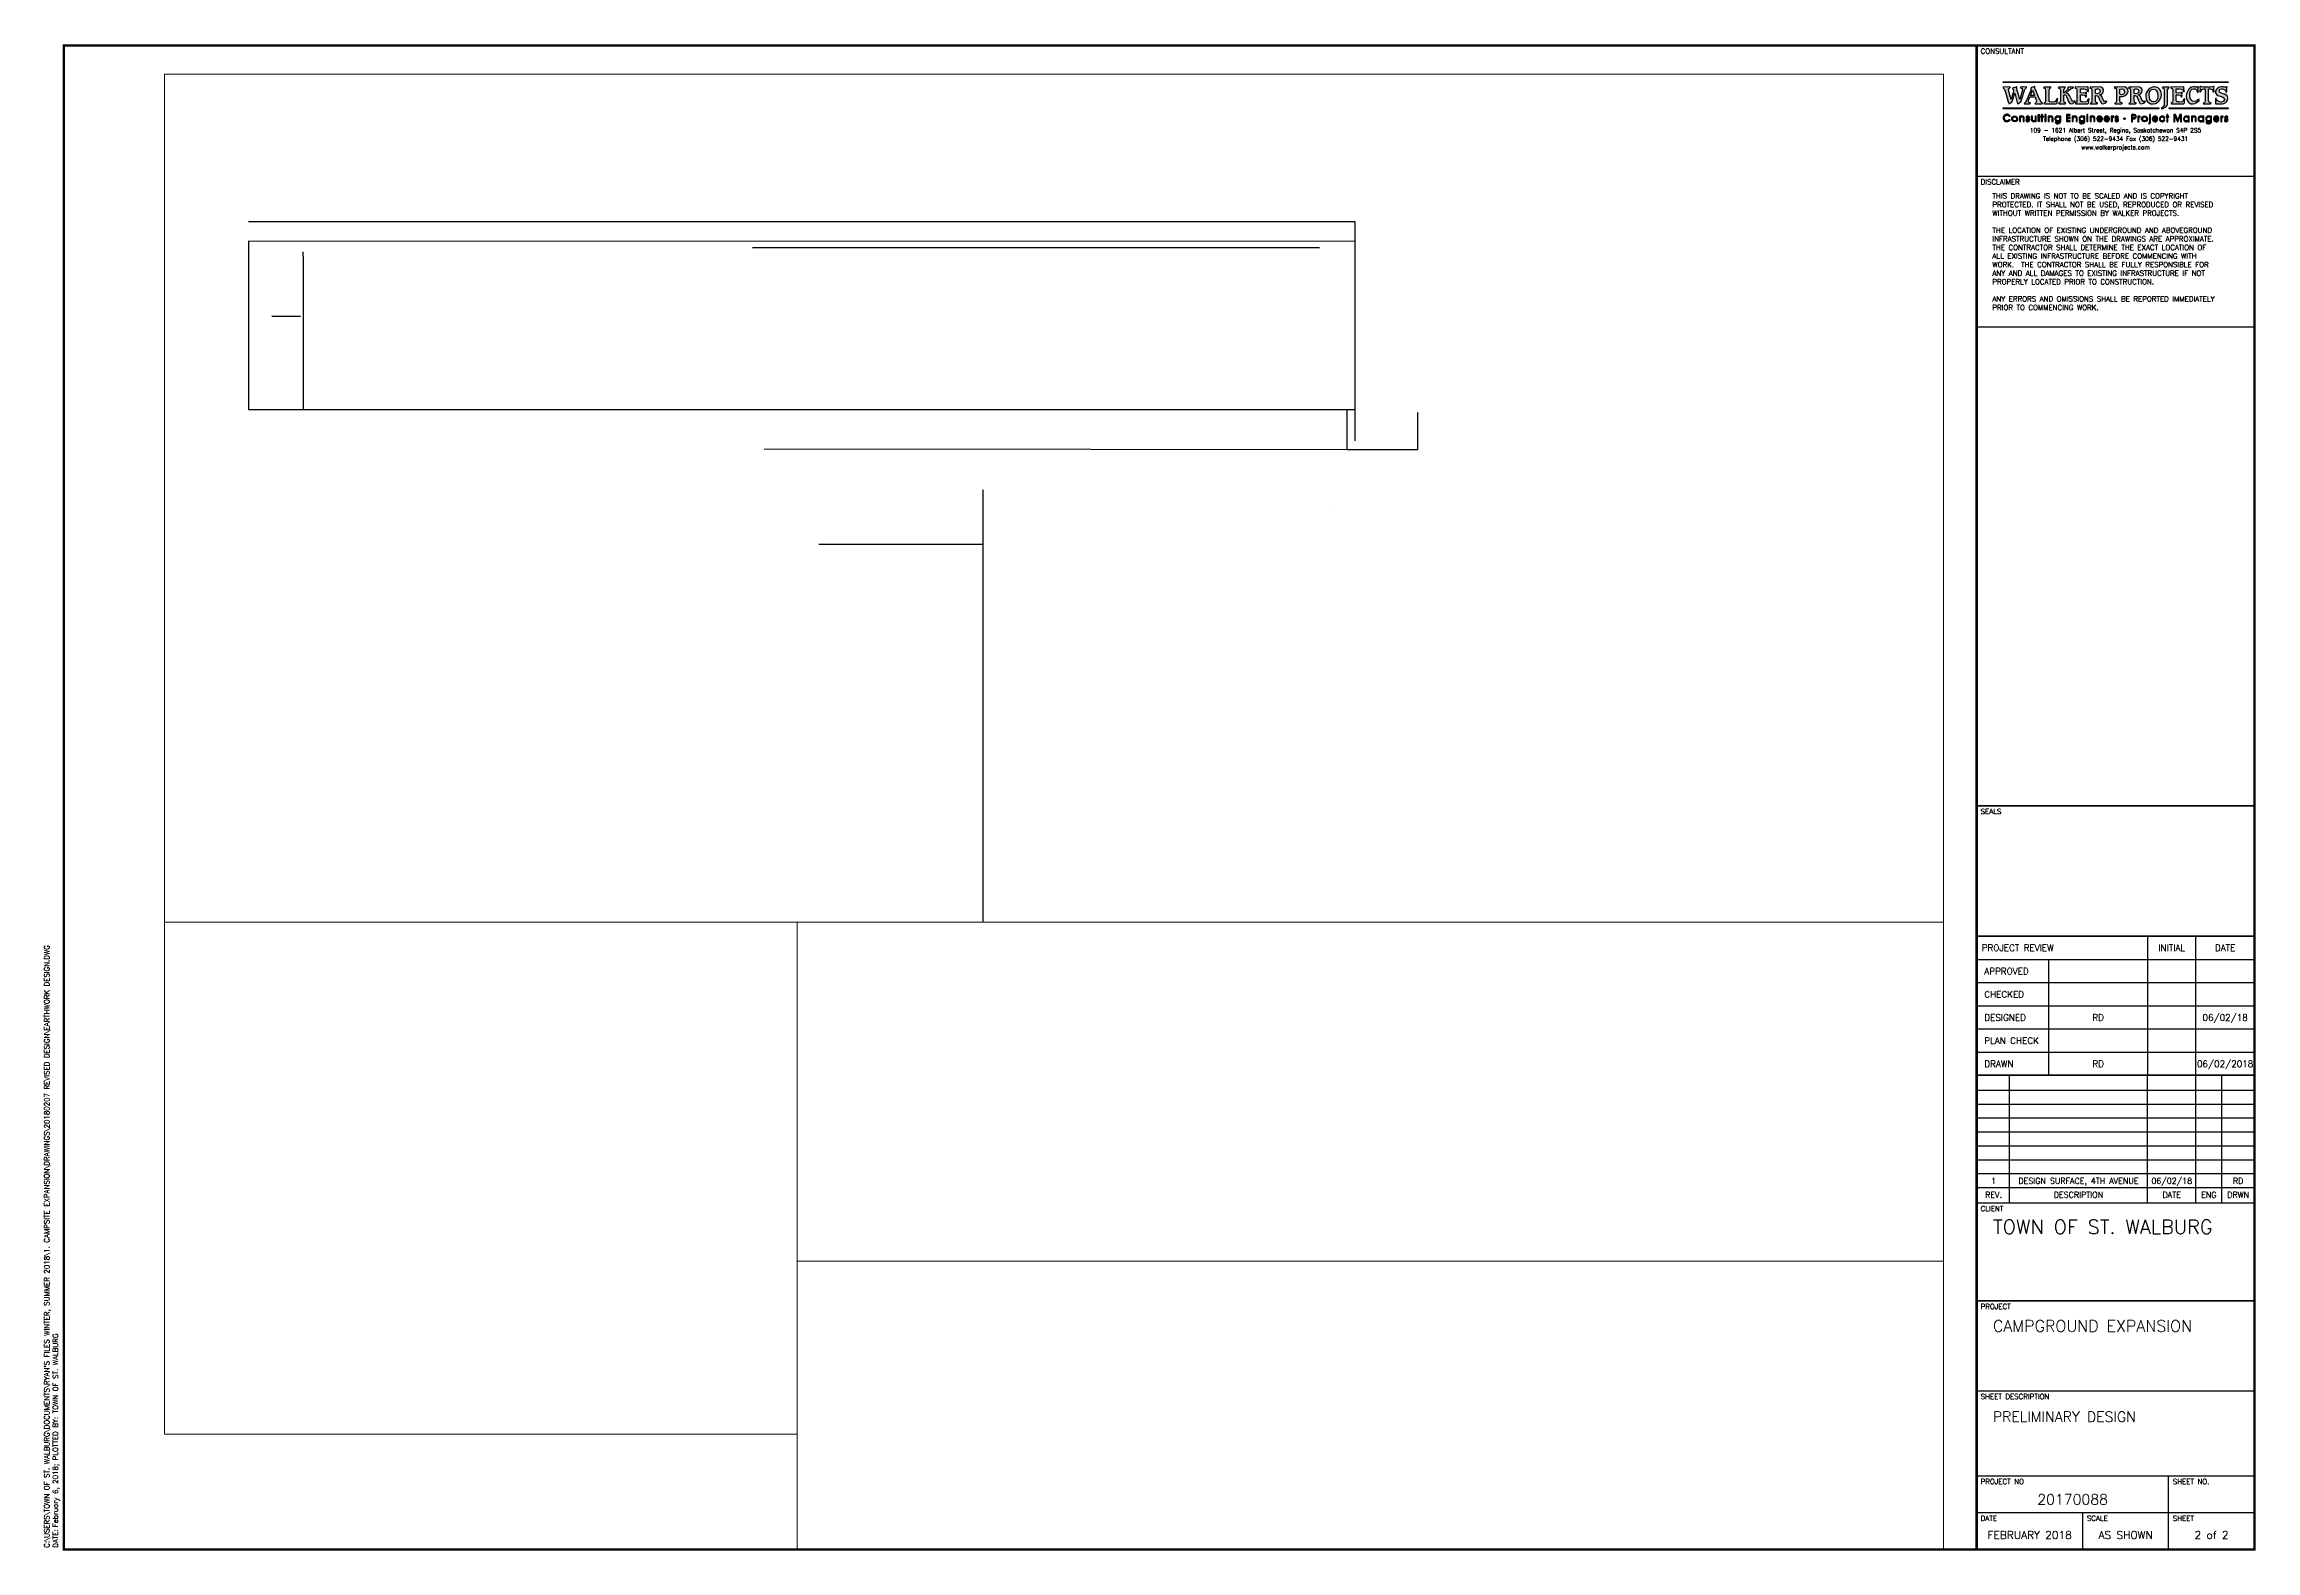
# Paper-space layout 'Layout1' of a CAD drawing. Header units: metres. Extents: x 43 to 902, y 12 to 597.
# The model-space entities are those that its viewports show. They can reach past a viewport. Long polylines and large blocks are cut down to what shows.
import ezdxf
from ezdxf.enums import TextEntityAlignment as Align

# ---------------------------------------------------------------- set-up
doc = ezdxf.new("R2010")
doc.units = ezdxf.units.M
doc.layers.add('A-ANNO-NPLT', color=133, linetype='Continuous', plot=False)
doc.layers.add('C-TOPO-WDRP', color=150, linetype='Continuous')
doc.styles.get("Standard").update_dxf_attribs({"font": 'simplex.shx'})

# ---------------------------------------------------------------- blocks, each defined once
blk = doc.blocks.new('WPI-LOGO')
h = blk.add_hatch(color=256)
h.dxf.hatch_style = 1
h.paths.add_polyline_path([(-1.507, 0.203), (-1.511, 0.226), (-1.509, 0.234), (-1.511, 0.241), (-1.514, 0.244), (-1.515, 0.244), (-1.537, 0.233), (-1.559, 0.226), (-1.574, 0.22), (-1.577, 0.214), (-1.575, 0.211), (-1.569, 0.208), (-1.561, 0.203), (-1.558, 0.189), (-1.559, 0.178), (-1.566, 0.155), (-1.596, 0.048), (-1.627, 0.154), (-1.633, 0.181), (-1.638, 0.203), (-1.633, 0.217), (-1.624, 0.225), (-1.615, 0.23), (-1.611, 0.234), (-1.611, 0.237), (-1.616, 0.241), (-1.67, 0.239), (-1.709, 0.241), (-1.719, 0.236), (-1.723, 0.23), (-1.712, 0.225), (-1.701, 0.214), (-1.689, 0.178), (-1.662, 0.091), (-1.64, 0.015), (-1.637, 0.001), (-1.627, -0.019), (-1.615, -0.01), (-1.599, 0.001), (-1.589, 0.004), (-1.585, 0.009), (-1.58, 0.017), (-1.542, 0.144), (-1.503, 0.004), (-1.501, -0.002), (-1.498, -0.012), (-1.493, -0.019), (-1.481, -0.01), (-1.463, 0.003), (-1.449, 0.01), (-1.443, 0.026), (-1.429, 0.077), (-1.405, 0.155), (-1.394, 0.19), (-1.384, 0.211), (-1.373, 0.225), (-1.365, 0.228), (-1.364, 0.233), (-1.361, 0.237), (-1.365, 0.241), (-1.4, 0.239), (-1.424, 0.241), (-1.44, 0.241), (-1.446, 0.237), (-1.452, 0.229), (-1.443, 0.225), (-1.429, 0.217), (-1.422, 0.2), (-1.427, 0.179), (-1.436, 0.14), (-1.463, 0.048), (-1.49, 0.141)])
h.paths.add_polyline_path([(-1.214, 0.178), (-1.228, 0.214), (-1.233, 0.231), (-1.234, 0.247), (-1.241, 0.253), (-1.252, 0.244), (-1.266, 0.236), (-1.279, 0.231), (-1.286, 0.231), (-1.291, 0.228), (-1.293, 0.225), (-1.293, 0.22), (-1.291, 0.212), (-1.302, 0.179), (-1.335, 0.096), (-1.367, 0.025), (-1.383, 0.001), (-1.394, -0.005), (-1.397, -0.01), (-1.398, -0.013), (-1.394, -0.016), (-1.372, -0.016), (-1.351, -0.015), (-1.315, -0.016), (-1.309, -0.013), (-1.304, -0.01), (-1.301, -0.005), (-1.307, -0.001), (-1.324, 0.004), (-1.332, 0.017), (-1.331, 0.023), (-1.324, 0.055), (-1.312, 0.088), (-1.23, 0.088), (-1.217, 0.055), (-1.216, 0.047), (-1.208, 0.02), (-1.212, 0.007), (-1.22, 0.001), (-1.228, -0.005), (-1.232, -0.014), (-1.23, -0.016), (-1.186, -0.015), (-1.126, -0.016), (-1.118, -0.012), (-1.115, -0.005), (-1.119, -0.001), (-1.13, 0.003), (-1.143, 0.015), (-1.143, 0.018), (-1.154, 0.039), (-1.171, 0.077)])
h.paths.add_polyline_path([(-1.239, 0.113), (-1.302, 0.113), (-1.271, 0.19)], flags=16)
h.paths.add_polyline_path([(-1.017, 0.189), (-1.012, 0.212), (-1, 0.223), (-0.992, 0.228), (-0.989, 0.236), (-0.995, 0.239), (-1.046, 0.237), (-1.072, 0.237), (-1.09, 0.239), (-1.096, 0.233), (-1.101, 0.226), (-1.091, 0.223), (-1.075, 0.215), (-1.069, 0.195), (-1.069, 0.028), (-1.075, 0.009), (-1.085, -0.001), (-1.093, -0.007), (-1.096, -0.013), (-1.088, -0.016), (-1.005, -0.015), (-0.907, -0.016), (-0.897, -0.013), (-0.894, -0.007), (-0.894, 0.006), (-0.891, 0.023), (-0.885, 0.059), (-0.889, 0.066), (-0.897, 0.061), (-0.905, 0.044), (-0.905, 0.042), (-0.924, 0.02), (-0.935, 0.015), (-0.967, 0.01), (-0.979, 0.01), (-1.006, 0.014), (-1.017, 0.028)])
h.paths.add_polyline_path([(-0.792, 0.144), (-0.792, 0.195), (-0.786, 0.214), (-0.777, 0.223), (-0.769, 0.228), (-0.765, 0.236), (-0.773, 0.239), (-0.821, 0.237), (-0.847, 0.237), (-0.865, 0.239), (-0.871, 0.233), (-0.876, 0.226), (-0.866, 0.223), (-0.851, 0.215), (-0.844, 0.195), (-0.844, 0.028), (-0.849, 0.009), (-0.86, -0.001), (-0.866, -0.007), (-0.87, -0.013), (-0.863, -0.016), (-0.816, -0.015), (-0.789, -0.015), (-0.772, -0.016), (-0.765, -0.012), (-0.761, -0.004), (-0.769, -0.001), (-0.786, 0.006), (-0.792, 0.028), (-0.792, 0.115), (-0.783, 0.119), (-0.775, 0.121), (-0.761, 0.115), (-0.743, 0.085), (-0.717, 0.017), (-0.699, -0.01), (-0.679, -0.019), (-0.654, -0.01), (-0.636, 0.003), (-0.627, 0.009), (-0.62, 0.015), (-0.62, 0.025), (-0.624, 0.028), (-0.636, 0.022), (-0.647, 0.018), (-0.658, 0.023), (-0.676, 0.05), (-0.704, 0.113), (-0.723, 0.138), (-0.745, 0.148), (-0.751, 0.148), (-0.758, 0.145), (-0.709, 0.193), (-0.706, 0.196), (-0.682, 0.214), (-0.66, 0.223), (-0.647, 0.228), (-0.643, 0.235), (-0.647, 0.239), (-0.668, 0.237), (-0.688, 0.237), (-0.704, 0.237), (-0.721, 0.239), (-0.728, 0.234), (-0.734, 0.228), (-0.729, 0.223), (-0.724, 0.216), (-0.736, 0.203), (-0.758, 0.179)])
h.paths.add_polyline_path([(-0.536, 0.211), (-0.495, 0.211), (-0.484, 0.211), (-0.457, 0.208), (-0.437, 0.196), (-0.427, 0.179), (-0.423, 0.173), (-0.421, 0.17), (-0.415, 0.174), (-0.412, 0.182), (-0.413, 0.198), (-0.418, 0.219), (-0.419, 0.239), (-0.424, 0.242), (-0.561, 0.237), (-0.609, 0.241), (-0.616, 0.236), (-0.621, 0.228), (-0.612, 0.225), (-0.596, 0.219), (-0.59, 0.196), (-0.59, 0.028), (-0.594, 0.009), (-0.605, -0.001), (-0.612, -0.007), (-0.615, -0.013), (-0.609, -0.016), (-0.527, -0.015), (-0.423, -0.016), (-0.415, -0.013), (-0.412, -0.002), (-0.41, 0.01), (-0.408, 0.025), (-0.402, 0.055), (-0.405, 0.059), (-0.41, 0.058), (-0.415, 0.056), (-0.418, 0.055), (-0.423, 0.042), (-0.437, 0.022), (-0.446, 0.015), (-0.479, 0.01), (-0.498, 0.012), (-0.523, 0.015), (-0.536, 0.033), (-0.536, 0.121), (-0.5, 0.122), (-0.471, 0.116), (-0.464, 0.1), (-0.46, 0.088), (-0.457, 0.086), (-0.454, 0.088), (-0.449, 0.092), (-0.446, 0.096), (-0.445, 0.103), (-0.446, 0.113), (-0.448, 0.132), (-0.446, 0.144), (-0.445, 0.155), (-0.449, 0.16), (-0.465, 0.152), (-0.467, 0.151), (-0.497, 0.148), (-0.536, 0.149)])
h.paths.add_polyline_path([(-0.308, 0.111), (-0.298, 0.111), (-0.272, 0.102), (-0.261, 0.085), (-0.245, 0.05), (-0.243, 0.045), (-0.229, 0.012), (-0.216, -0.007), (-0.215, -0.01), (-0.188, -0.019), (-0.163, -0.007), (-0.141, 0.007), (-0.136, 0.014), (-0.133, 0.023), (-0.138, 0.028), (-0.15, 0.02), (-0.161, 0.018), (-0.169, 0.02), (-0.188, 0.044), (-0.21, 0.094), (-0.221, 0.111), (-0.245, 0.122), (-0.226, 0.127), (-0.201, 0.143), (-0.19, 0.159), (-0.182, 0.185), (-0.183, 0.203), (-0.201, 0.226), (-0.218, 0.236), (-0.25, 0.241), (-0.341, 0.237), (-0.358, 0.237), (-0.379, 0.241), (-0.382, 0.237), (-0.387, 0.233), (-0.391, 0.228), (-0.391, 0.226), (-0.388, 0.223), (-0.379, 0.222), (-0.366, 0.212), (-0.361, 0.187), (-0.361, 0.036), (-0.365, 0.009), (-0.374, -0.002), (-0.382, -0.007), (-0.384, -0.012), (-0.387, -0.015), (-0.382, -0.019), (-0.335, -0.015), (-0.286, -0.016), (-0.283, -0.015), (-0.279, -0.012), (-0.275, -0.007), (-0.278, -0.004), (-0.289, -0.001), (-0.303, 0.009), (-0.308, 0.033)])
h.paths.add_polyline_path([(-0.302, 0.14), (-0.308, 0.148), (-0.308, 0.209), (-0.292, 0.209), (-0.281, 0.211), (-0.276, 0.211), (-0.272, 0.211), (-0.245, 0.203), (-0.234, 0.179), (-0.235, 0.173), (-0.246, 0.148), (-0.251, 0.144), (-0.281, 0.137)], flags=16)
h.paths.add_polyline_path([(0.065, 0.097), (0.08, 0.097), (0.103, 0.096), (0.109, 0.097), (0.137, 0.103), (0.162, 0.122), (0.167, 0.126), (0.186, 0.151), (0.192, 0.178), (0.188, 0.2), (0.173, 0.223), (0.151, 0.236), (0.12, 0.241), (0.033, 0.237), (0.003, 0.239), (-0.008, 0.241), (-0.014, 0.237), (-0.019, 0.23), (-0.016, 0.226), (-0.005, 0.225), (0.008, 0.215), (0.013, 0.19), (0.013, 0.028), (0.008, 0.009), (-0.003, -0.001), (-0.009, -0.007), (-0.013, -0.013), (-0.006, -0.016), (0.041, -0.015), (0.088, -0.016), (0.096, -0.016), (0.099, -0.013), (0.103, -0.007), (0.101, -0.002), (0.095, -0.001), (0.071, 0.009), (0.065, 0.04)])
h.paths.add_polyline_path([(0.065, 0.138), (0.065, 0.209), (0.068, 0.209), (0.099, 0.211), (0.126, 0.2), (0.129, 0.198), (0.139, 0.17), (0.139, 0.16), (0.128, 0.135), (0.121, 0.129), (0.093, 0.122), (0.074, 0.126)], flags=16)
h.paths.add_polyline_path([(0.283, 0.111), (0.293, 0.111), (0.318, 0.102), (0.331, 0.085), (0.345, 0.05), (0.346, 0.045), (0.361, 0.012), (0.373, -0.007), (0.376, -0.01), (0.402, -0.019), (0.428, -0.007), (0.449, 0.007), (0.454, 0.014), (0.457, 0.023), (0.454, 0.028), (0.441, 0.02), (0.43, 0.018), (0.422, 0.02), (0.403, 0.044), (0.381, 0.094), (0.368, 0.111), (0.345, 0.122), (0.364, 0.127), (0.389, 0.143), (0.402, 0.159), (0.409, 0.185), (0.406, 0.203), (0.39, 0.226), (0.372, 0.236), (0.342, 0.241), (0.25, 0.237), (0.231, 0.237), (0.212, 0.241), (0.208, 0.237), (0.203, 0.233), (0.199, 0.226), (0.203, 0.223), (0.212, 0.222), (0.225, 0.212), (0.23, 0.187), (0.23, 0.036), (0.227, 0.009), (0.217, -0.002), (0.209, -0.007), (0.206, -0.012), (0.204, -0.015), (0.209, -0.019), (0.257, -0.015), (0.305, -0.016), (0.307, -0.015), (0.312, -0.012), (0.313, -0.008), (0.316, -0.007), (0.313, -0.004), (0.302, -0.001), (0.288, 0.009), (0.283, 0.033)])
h.paths.add_polyline_path([(0.288, 0.14), (0.283, 0.148), (0.283, 0.209), (0.297, 0.209), (0.309, 0.211), (0.313, 0.211), (0.318, 0.211), (0.346, 0.203), (0.356, 0.179), (0.356, 0.173), (0.345, 0.148), (0.34, 0.144), (0.31, 0.137)], flags=16)
h.paths.add_polyline_path([(0.461, 0.1), (0.461, 0.096), (0.466, 0.064), (0.475, 0.037), (0.491, 0.014), (0.512, -0.004), (0.537, -0.016), (0.567, -0.019), (0.581, -0.019), (0.609, -0.013), (0.635, 0.001), (0.66, 0.022), (0.674, 0.039), (0.688, 0.064), (0.698, 0.092), (0.701, 0.122), (0.701, 0.127), (0.696, 0.157), (0.687, 0.185), (0.671, 0.209), (0.65, 0.226), (0.623, 0.239), (0.595, 0.242), (0.581, 0.242), (0.554, 0.234), (0.527, 0.222), (0.504, 0.201), (0.488, 0.182), (0.474, 0.157), (0.464, 0.13)])
h.paths.add_polyline_path([(0.515, 0.116), (0.515, 0.127), (0.519, 0.157), (0.521, 0.165), (0.538, 0.192), (0.551, 0.201), (0.581, 0.209), (0.606, 0.203), (0.628, 0.182), (0.636, 0.168), (0.644, 0.14), (0.647, 0.107), (0.647, 0.091), (0.641, 0.059), (0.63, 0.037), (0.609, 0.02), (0.581, 0.014), (0.556, 0.02), (0.534, 0.04), (0.526, 0.055), (0.518, 0.083)], flags=16)
h.paths.add_polyline_path([(0.745, -0.008), (0.741, -0.037), (0.73, -0.06), (0.723, -0.068), (0.699, -0.086), (0.704, -0.09), (0.713, -0.094), (0.737, -0.081), (0.749, -0.073), (0.776, -0.056), (0.779, -0.053), (0.792, -0.031), (0.797, 0.003), (0.797, 0.195), (0.803, 0.214), (0.812, 0.223), (0.82, 0.228), (0.822, 0.236), (0.816, 0.239), (0.768, 0.237), (0.741, 0.237), (0.724, 0.239), (0.718, 0.233), (0.713, 0.226), (0.723, 0.223), (0.738, 0.215), (0.745, 0.195)])
h.paths.add_polyline_path([(0.928, 0.211), (0.969, 0.211), (0.978, 0.211), (1.006, 0.208), (1.027, 0.196), (1.036, 0.179), (1.04, 0.173), (1.043, 0.17), (1.049, 0.174), (1.052, 0.182), (1.049, 0.198), (1.046, 0.219), (1.044, 0.239), (1.04, 0.242), (0.902, 0.237), (0.854, 0.241), (0.847, 0.236), (0.843, 0.228), (0.852, 0.225), (0.868, 0.219), (0.874, 0.196), (0.874, 0.028), (0.869, 0.009), (0.858, -0.001), (0.852, -0.007), (0.849, -0.013), (0.855, -0.016), (0.937, -0.015), (1.041, -0.016), (1.049, -0.013), (1.052, -0.002), (1.052, 0.01), (1.055, 0.025), (1.062, 0.055), (1.059, 0.059), (1.054, 0.058), (1.049, 0.056), (1.046, 0.055), (1.041, 0.042), (1.027, 0.022), (1.018, 0.015), (0.984, 0.01), (0.966, 0.012), (0.939, 0.015), (0.928, 0.033), (0.928, 0.121), (0.964, 0.122), (0.992, 0.116), (1, 0.1), (1.002, 0.088), (1.005, 0.086), (1.01, 0.088), (1.013, 0.092), (1.016, 0.096), (1.019, 0.103), (1.018, 0.113), (1.016, 0.132), (1.018, 0.144), (1.019, 0.155), (1.014, 0.16), (0.999, 0.152), (0.997, 0.151), (0.967, 0.148), (0.928, 0.149)])
h.paths.add_polyline_path([(1.137, 0.088), (1.135, 0.122), (1.135, 0.137), (1.14, 0.168), (1.149, 0.192), (1.165, 0.206), (1.193, 0.212), (1.211, 0.211), (1.234, 0.2), (1.236, 0.2), (1.248, 0.173), (1.255, 0.159), (1.26, 0.162), (1.266, 0.165), (1.267, 0.168), (1.266, 0.181), (1.264, 0.2), (1.266, 0.22), (1.267, 0.236), (1.263, 0.242), (1.255, 0.241), (1.25, 0.237), (1.242, 0.237), (1.23, 0.239), (1.22, 0.241), (1.198, 0.242), (1.192, 0.242), (1.163, 0.236), (1.138, 0.222), (1.116, 0.2), (1.108, 0.19), (1.094, 0.163), (1.085, 0.137), (1.081, 0.107), (1.081, 0.096), (1.086, 0.064), (1.096, 0.037), (1.11, 0.014), (1.126, -0.002), (1.149, -0.015), (1.178, -0.019), (1.185, -0.019), (1.214, -0.012), (1.226, -0.004), (1.253, 0.014), (1.277, 0.033), (1.277, 0.039), (1.278, 0.045), (1.28, 0.051), (1.275, 0.056), (1.242, 0.029), (1.233, 0.025), (1.204, 0.018), (1.176, 0.025), (1.154, 0.044), (1.144, 0.059)])
h.paths.add_polyline_path([(1.424, 0.211), (1.448, 0.211), (1.476, 0.204), (1.488, 0.193), (1.489, 0.182), (1.492, 0.165), (1.495, 0.162), (1.502, 0.167), (1.506, 0.174), (1.505, 0.215), (1.505, 0.23), (1.506, 0.247), (1.502, 0.25), (1.481, 0.241), (1.451, 0.237), (1.338, 0.237), (1.314, 0.241), (1.3, 0.25), (1.295, 0.247), (1.29, 0.244), (1.289, 0.241), (1.29, 0.228), (1.292, 0.209), (1.29, 0.182), (1.289, 0.167), (1.292, 0.16), (1.295, 0.162), (1.3, 0.167), (1.305, 0.173), (1.308, 0.185), (1.32, 0.204), (1.35, 0.211), (1.371, 0.211), (1.371, 0.028), (1.365, 0.009), (1.354, -0.001), (1.346, -0.007), (1.342, -0.013), (1.347, -0.016), (1.398, -0.015), (1.451, -0.016), (1.453, -0.015), (1.458, -0.01), (1.461, -0.004), (1.451, -0.001), (1.431, 0.007), (1.424, 0.028)])
h.paths.add_polyline_path([(1.591, 0.162), (1.583, 0.181), (1.593, 0.206), (1.624, 0.212), (1.638, 0.212), (1.665, 0.204), (1.683, 0.184), (1.687, 0.167), (1.692, 0.159), (1.697, 0.163), (1.703, 0.172), (1.702, 0.189), (1.7, 0.206), (1.702, 0.223), (1.705, 0.239), (1.702, 0.242), (1.687, 0.239), (1.678, 0.237), (1.657, 0.239), (1.64, 0.242), (1.621, 0.242), (1.613, 0.242), (1.586, 0.236), (1.56, 0.22), (1.555, 0.215), (1.536, 0.192), (1.53, 0.165), (1.531, 0.152), (1.542, 0.127), (1.564, 0.108), (1.631, 0.088), (1.654, 0.075), (1.665, 0.055), (1.665, 0.047), (1.651, 0.022), (1.646, 0.017), (1.618, 0.009), (1.593, 0.012), (1.568, 0.023), (1.56, 0.029), (1.545, 0.051), (1.541, 0.069), (1.538, 0.072), (1.531, 0.066), (1.527, 0.056), (1.53, 0.037), (1.531, 0.026), (1.531, 0.015), (1.53, -0.001), (1.53, -0.016), (1.533, -0.019), (1.541, -0.018), (1.545, -0.016), (1.556, -0.015), (1.579, -0.018), (1.594, -0.019), (1.609, -0.019), (1.629, -0.019), (1.657, -0.012), (1.684, 0.004), (1.697, 0.014), (1.713, 0.037), (1.719, 0.066), (1.714, 0.097), (1.7, 0.115), (1.694, 0.118), (1.668, 0.129), (1.632, 0.141), (1.618, 0.146)])
h = blk.add_hatch(color=256)
h.dxf.hatch_style = 1
h.paths.add_polyline_path([(-1.721, 0.308), (1.721, 0.308), (1.721, 0.322), (-1.721, 0.322)])
h = blk.add_hatch(color=256)
h.dxf.hatch_style = 1
h.paths.add_polyline_path([(-1.721, -0.092), (0.66, -0.092), (0.66, -0.078), (-1.721, -0.078)])
h = blk.add_hatch(color=256)
h.dxf.hatch_style = 1
edge = h.paths.add_edge_path()
edge.add_line((-1.684, -0.288), (-1.676, -0.289))
edge.add_line((-1.676, -0.289), (-1.662, -0.292))
edge.add_line((-1.662, -0.292), (-1.648, -0.289))
edge.add_line((-1.648, -0.289), (-1.633, -0.284))
edge.add_line((-1.633, -0.284), (-1.621, -0.275))
edge.add_line((-1.621, -0.275), (-1.619, -0.273))
edge.add_line((-1.619, -0.273), (-1.61, -0.262))
edge.add_line((-1.61, -0.262), (-1.63, -0.262))
edge.add_line((-1.63, -0.262), (-1.633, -0.264))
edge.add_line((-1.633, -0.264), (-1.644, -0.272))
edge.add_line((-1.644, -0.272), (-1.648, -0.273))
edge.add_line((-1.648, -0.273), (-1.662, -0.277))
edge.add_line((-1.662, -0.277), (-1.663, -0.277))
edge.add_line((-1.663, -0.277), (-1.677, -0.273))
edge.add_line((-1.677, -0.273), (-1.679, -0.272))
edge.add_line((-1.679, -0.272), (-1.69, -0.264))
edge.add_line((-1.69, -0.264), (-1.692, -0.262))
edge.add_line((-1.692, -0.262), (-1.699, -0.25))
edge.add_line((-1.699, -0.25), (-1.699, -0.247))
edge.add_line((-1.699, -0.247), (-1.703, -0.233))
edge.add_line((-1.703, -0.233), (-1.703, -0.231))
edge.add_line((-1.703, -0.231), (-1.699, -0.217))
edge.add_line((-1.699, -0.217), (-1.698, -0.215))
edge.add_line((-1.698, -0.215), (-1.69, -0.203))
edge.add_line((-1.69, -0.203), (-1.688, -0.201))
edge.add_line((-1.688, -0.201), (-1.677, -0.193))
edge.add_line((-1.677, -0.193), (-1.66, -0.19))
edge.add_line((-1.66, -0.19), (-1.649, -0.192))
edge.add_line((-1.649, -0.192), (-1.64, -0.196))
edge.add_line((-1.64, -0.196), (-1.633, -0.203))
edge.add_line((-1.633, -0.203), (-1.629, -0.206))
edge.add_line((-1.629, -0.206), (-1.61, -0.206))
edge.add_line((-1.61, -0.206), (-1.616, -0.196))
edge.add_line((-1.616, -0.196), (-1.625, -0.189))
edge.add_arc((-1.651, -0.218), 0.0394, 49.3987, 56.3099)
edge.add_line((-1.629, -0.186), (-1.637, -0.181))
edge.add_line((-1.637, -0.181), (-1.646, -0.178))
edge.add_line((-1.646, -0.178), (-1.654, -0.176))
edge.add_line((-1.654, -0.176), (-1.67, -0.176))
edge.add_line((-1.67, -0.176), (-1.684, -0.179))
edge.add_line((-1.684, -0.179), (-1.69, -0.184))
edge.add_line((-1.69, -0.184), (-1.701, -0.192))
edge.add_line((-1.701, -0.192), (-1.707, -0.198))
edge.add_line((-1.707, -0.198), (-1.714, -0.211))
edge.add_line((-1.714, -0.211), (-1.717, -0.218))
edge.add_line((-1.717, -0.218), (-1.718, -0.233))
edge.add_line((-1.718, -0.233), (-1.718, -0.242))
edge.add_line((-1.718, -0.242), (-1.714, -0.256))
edge.add_line((-1.714, -0.256), (-1.71, -0.262))
edge.add_line((-1.71, -0.262), (-1.703, -0.273))
edge.add_line((-1.703, -0.273), (-1.696, -0.28))
edge.add_line((-1.696, -0.28), (-1.684, -0.288))
h = blk.add_hatch(color=256)
h.dxf.hatch_style = 1
h.paths.add_polyline_path([(-1.544, -0.203), (-1.53, -0.206), (-1.525, -0.207), (-1.514, -0.214), (-1.511, -0.217), (-1.503, -0.228), (-1.501, -0.231), (-1.498, -0.244), (-1.498, -0.247), (-1.5, -0.261), (-1.508, -0.275), (-1.509, -0.277), (-1.52, -0.286), (-1.544, -0.292), (-1.558, -0.289), (-1.563, -0.288), (-1.573, -0.28), (-1.577, -0.277), (-1.585, -0.266), (-1.588, -0.25), (-1.588, -0.247), (-1.586, -0.233), (-1.577, -0.218), (-1.575, -0.217), (-1.564, -0.209), (-1.561, -0.207)])
h.paths.add_polyline_path([(-1.555, -0.275), (-1.564, -0.269), (-1.571, -0.258), (-1.572, -0.247), (-1.571, -0.236), (-1.564, -0.226), (-1.555, -0.22), (-1.544, -0.218), (-1.531, -0.22), (-1.522, -0.226), (-1.516, -0.236), (-1.514, -0.247), (-1.516, -0.259), (-1.522, -0.269), (-1.531, -0.275), (-1.544, -0.277)], flags=16)
h = blk.add_hatch(color=256)
h.dxf.hatch_style = 1
h.paths.add_polyline_path([(-1.456, -0.206), (-1.47, -0.206), (-1.47, -0.289), (-1.454, -0.289), (-1.454, -0.244), (-1.454, -0.236), (-1.448, -0.225), (-1.445, -0.222), (-1.432, -0.218), (-1.42, -0.222), (-1.413, -0.228), (-1.412, -0.237), (-1.412, -0.244), (-1.412, -0.289), (-1.396, -0.289), (-1.396, -0.24), (-1.398, -0.228), (-1.401, -0.218), (-1.402, -0.217), (-1.413, -0.207), (-1.417, -0.206), (-1.431, -0.203), (-1.44, -0.204), (-1.448, -0.207), (-1.454, -0.215), (-1.456, -0.215)])
h = blk.add_hatch(color=256)
h.dxf.hatch_style = 1
h.paths.add_polyline_path([(-1.314, -0.228), (-1.318, -0.217), (-1.324, -0.209), (-1.332, -0.204), (-1.341, -0.203), (-1.351, -0.206), (-1.36, -0.211), (-1.365, -0.218), (-1.366, -0.228), (-1.365, -0.239), (-1.358, -0.245), (-1.351, -0.25), (-1.343, -0.253), (-1.338, -0.255), (-1.333, -0.258), (-1.33, -0.261), (-1.329, -0.266), (-1.332, -0.273), (-1.341, -0.277), (-1.351, -0.273), (-1.355, -0.262), (-1.371, -0.262), (-1.368, -0.277), (-1.36, -0.286), (-1.351, -0.291), (-1.341, -0.292), (-1.329, -0.289), (-1.321, -0.284), (-1.314, -0.275), (-1.313, -0.266), (-1.316, -0.253), (-1.322, -0.245), (-1.332, -0.24), (-1.338, -0.237), (-1.343, -0.236), (-1.347, -0.234), (-1.351, -0.231), (-1.351, -0.226), (-1.349, -0.22), (-1.341, -0.218), (-1.333, -0.22), (-1.33, -0.228)])
h = blk.add_hatch(color=256)
h.dxf.hatch_style = 1
h.paths.add_polyline_path([(-1.214, -0.289), (-1.214, -0.206), (-1.23, -0.206), (-1.23, -0.25), (-1.23, -0.259), (-1.234, -0.27), (-1.237, -0.273), (-1.25, -0.277), (-1.259, -0.277), (-1.266, -0.272), (-1.27, -0.264), (-1.272, -0.251), (-1.272, -0.206), (-1.288, -0.206), (-1.288, -0.251), (-1.288, -0.258), (-1.285, -0.272), (-1.277, -0.283), (-1.266, -0.289), (-1.253, -0.292), (-1.252, -0.292), (-1.237, -0.289), (-1.228, -0.28), (-1.228, -0.289)])
h = blk.add_hatch(color=256)
h.dxf.hatch_style = 1
h.paths.add_polyline_path([(-1.165, -0.289), (-1.181, -0.289), (-1.181, -0.178), (-1.165, -0.178)])
h = blk.add_hatch(color=256)
h.dxf.hatch_style = 1
h.paths.add_polyline_path([(-1.115, -0.178), (-1.131, -0.178), (-1.131, -0.206), (-1.142, -0.206), (-1.142, -0.22), (-1.131, -0.22), (-1.131, -0.289), (-1.115, -0.289), (-1.115, -0.22), (-1.101, -0.22), (-1.101, -0.206), (-1.115, -0.206)])
h = blk.add_hatch(color=256)
h.dxf.hatch_style = 1
h.paths.add_polyline_path([(-1.063, -0.178), (-1.079, -0.178), (-1.079, -0.196), (-1.063, -0.196)])
h = blk.add_hatch(color=256)
h.dxf.hatch_style = 1
h.paths.add_polyline_path([(-1.063, -0.206), (-1.079, -0.206), (-1.079, -0.289), (-1.063, -0.289)])
h = blk.add_hatch(color=256)
h.dxf.hatch_style = 1
h.paths.add_polyline_path([(-1.03, -0.206), (-1.03, -0.289), (-1.014, -0.289), (-1.014, -0.244), (-1.014, -0.236), (-1.008, -0.225), (-1.006, -0.222), (-0.992, -0.218), (-0.981, -0.222), (-0.975, -0.228), (-0.972, -0.237), (-0.972, -0.244), (-0.972, -0.289), (-0.956, -0.289), (-0.956, -0.24), (-0.958, -0.228), (-0.961, -0.218), (-0.962, -0.217), (-0.973, -0.207), (-0.976, -0.206), (-0.991, -0.203), (-1.002, -0.204), (-1.008, -0.207), (-1.016, -0.215), (-1.016, -0.206)])
h = blk.add_hatch(color=256)
h.dxf.hatch_style = 1
h.paths.add_polyline_path([(-0.874, -0.218), (-0.865, -0.223), (-0.857, -0.233), (-0.854, -0.248), (-0.855, -0.256), (-0.862, -0.267), (-0.87, -0.273), (-0.884, -0.277), (-0.895, -0.275), (-0.904, -0.269), (-0.91, -0.259), (-0.912, -0.248), (-0.91, -0.236), (-0.904, -0.226), (-0.895, -0.22), (-0.884, -0.218)], flags=16)
h.paths.add_polyline_path([(-0.854, -0.206), (-0.854, -0.215), (-0.866, -0.207), (-0.87, -0.206), (-0.884, -0.203), (-0.89, -0.204), (-0.903, -0.207), (-0.906, -0.209), (-0.917, -0.218), (-0.918, -0.22), (-0.925, -0.233), (-0.926, -0.234), (-0.928, -0.247), (-0.928, -0.25), (-0.925, -0.262), (-0.923, -0.266), (-0.915, -0.277), (-0.914, -0.28), (-0.903, -0.288), (-0.898, -0.289), (-0.884, -0.292), (-0.871, -0.291), (-0.863, -0.286), (-0.857, -0.281), (-0.854, -0.278), (-0.857, -0.292), (-0.863, -0.302), (-0.873, -0.306), (-0.884, -0.308), (-0.893, -0.306), (-0.899, -0.303), (-0.904, -0.299), (-0.907, -0.295), (-0.925, -0.295), (-0.92, -0.306), (-0.909, -0.316), (-0.898, -0.321), (-0.884, -0.322), (-0.877, -0.322), (-0.865, -0.319), (-0.849, -0.308), (-0.841, -0.297), (-0.84, -0.292), (-0.838, -0.278), (-0.838, -0.206)])
h = blk.add_hatch(color=256)
h.dxf.hatch_style = 1
h.paths.add_polyline_path([(-0.692, -0.178), (-0.752, -0.178), (-0.752, -0.289), (-0.692, -0.289), (-0.692, -0.275), (-0.736, -0.275), (-0.736, -0.24), (-0.692, -0.24), (-0.692, -0.226), (-0.736, -0.226), (-0.736, -0.193), (-0.692, -0.193)])
h = blk.add_hatch(color=256)
h.dxf.hatch_style = 1
h.paths.add_polyline_path([(-0.646, -0.206), (-0.662, -0.206), (-0.662, -0.289), (-0.646, -0.289), (-0.646, -0.244), (-0.645, -0.236), (-0.64, -0.225), (-0.637, -0.222), (-0.624, -0.218), (-0.612, -0.222), (-0.606, -0.228), (-0.602, -0.237), (-0.602, -0.244), (-0.602, -0.289), (-0.587, -0.289), (-0.587, -0.24), (-0.588, -0.228), (-0.593, -0.218), (-0.604, -0.207), (-0.609, -0.206), (-0.621, -0.203), (-0.632, -0.204), (-0.64, -0.207), (-0.646, -0.215)])
h = blk.add_hatch(color=256)
h.dxf.hatch_style = 1
h.paths.add_polyline_path([(-0.505, -0.218), (-0.496, -0.223), (-0.488, -0.233), (-0.485, -0.248), (-0.486, -0.256), (-0.492, -0.267), (-0.5, -0.273), (-0.514, -0.277), (-0.525, -0.275), (-0.535, -0.269), (-0.541, -0.259), (-0.543, -0.248), (-0.541, -0.236), (-0.535, -0.226), (-0.525, -0.22), (-0.514, -0.218)], flags=16)
h.paths.add_polyline_path([(-0.485, -0.206), (-0.485, -0.215), (-0.497, -0.207), (-0.5, -0.206), (-0.514, -0.203), (-0.521, -0.204), (-0.533, -0.207), (-0.536, -0.209), (-0.547, -0.218), (-0.549, -0.22), (-0.555, -0.233), (-0.557, -0.234), (-0.558, -0.247), (-0.558, -0.25), (-0.555, -0.262), (-0.554, -0.266), (-0.546, -0.277), (-0.544, -0.28), (-0.533, -0.288), (-0.529, -0.289), (-0.514, -0.292), (-0.502, -0.291), (-0.494, -0.286), (-0.488, -0.281), (-0.485, -0.278), (-0.488, -0.292), (-0.494, -0.302), (-0.503, -0.306), (-0.514, -0.308), (-0.524, -0.306), (-0.53, -0.303), (-0.535, -0.299), (-0.538, -0.295), (-0.555, -0.295), (-0.551, -0.306), (-0.54, -0.316), (-0.529, -0.321), (-0.514, -0.322), (-0.508, -0.322), (-0.496, -0.319), (-0.48, -0.308), (-0.472, -0.297), (-0.47, -0.292), (-0.469, -0.278), (-0.469, -0.206)])
h = blk.add_hatch(color=256)
h.dxf.hatch_style = 1
h.paths.add_polyline_path([(-0.422, -0.178), (-0.437, -0.178), (-0.437, -0.196), (-0.422, -0.196)])
h = blk.add_hatch(color=256)
h.dxf.hatch_style = 1
h.paths.add_polyline_path([(-0.422, -0.206), (-0.437, -0.206), (-0.437, -0.289), (-0.422, -0.289)])
h = blk.add_hatch(color=256)
h.dxf.hatch_style = 1
h.paths.add_polyline_path([(-0.375, -0.206), (-0.39, -0.206), (-0.39, -0.289), (-0.375, -0.289), (-0.375, -0.244), (-0.373, -0.236), (-0.368, -0.225), (-0.365, -0.222), (-0.353, -0.218), (-0.34, -0.222), (-0.334, -0.228), (-0.33, -0.237), (-0.33, -0.244), (-0.33, -0.289), (-0.315, -0.289), (-0.315, -0.24), (-0.316, -0.228), (-0.321, -0.218), (-0.332, -0.207), (-0.337, -0.206), (-0.349, -0.203), (-0.36, -0.204), (-0.368, -0.207), (-0.375, -0.215)])
h = blk.add_hatch(color=256)
h.dxf.hatch_style = 1
h.paths.add_polyline_path([(-0.271, -0.242), (-0.269, -0.233), (-0.263, -0.225), (-0.255, -0.22), (-0.244, -0.218), (-0.233, -0.22), (-0.225, -0.225), (-0.219, -0.233), (-0.217, -0.242)], flags=16)
h.paths.add_polyline_path([(-0.202, -0.255), (-0.202, -0.251), (-0.202, -0.247), (-0.202, -0.244), (-0.205, -0.229), (-0.206, -0.226), (-0.214, -0.215), (-0.216, -0.214), (-0.228, -0.207), (-0.23, -0.206), (-0.244, -0.203), (-0.263, -0.207), (-0.274, -0.215), (-0.275, -0.218), (-0.283, -0.229), (-0.285, -0.234), (-0.286, -0.247), (-0.286, -0.251), (-0.283, -0.264), (-0.282, -0.267), (-0.274, -0.278), (-0.272, -0.28), (-0.261, -0.288), (-0.258, -0.289), (-0.244, -0.292), (-0.233, -0.291), (-0.222, -0.286), (-0.213, -0.277), (-0.211, -0.275), (-0.205, -0.262), (-0.22, -0.262), (-0.228, -0.273), (-0.244, -0.277), (-0.252, -0.277), (-0.26, -0.272), (-0.266, -0.264), (-0.271, -0.255)])
h = blk.add_hatch(color=256)
h.dxf.hatch_style = 1
h.paths.add_polyline_path([(-0.092, -0.255), (-0.092, -0.251), (-0.092, -0.247), (-0.092, -0.244), (-0.096, -0.229), (-0.097, -0.226), (-0.105, -0.215), (-0.107, -0.214), (-0.119, -0.207), (-0.121, -0.206), (-0.135, -0.203), (-0.154, -0.207), (-0.165, -0.215), (-0.166, -0.218), (-0.174, -0.229), (-0.176, -0.234), (-0.177, -0.247), (-0.177, -0.251), (-0.174, -0.264), (-0.173, -0.267), (-0.165, -0.278), (-0.163, -0.28), (-0.152, -0.288), (-0.149, -0.289), (-0.135, -0.292), (-0.124, -0.291), (-0.113, -0.286), (-0.103, -0.277), (-0.102, -0.275), (-0.096, -0.262), (-0.111, -0.262), (-0.119, -0.273), (-0.135, -0.277), (-0.143, -0.277), (-0.151, -0.272), (-0.157, -0.264), (-0.162, -0.255)])
h.paths.add_polyline_path([(-0.162, -0.242), (-0.16, -0.233), (-0.154, -0.225), (-0.146, -0.22), (-0.135, -0.218), (-0.124, -0.22), (-0.116, -0.225), (-0.11, -0.233), (-0.108, -0.242)], flags=16)
h = blk.add_hatch(color=256)
h.dxf.hatch_style = 1
h.paths.add_polyline_path([(-0.065, -0.206), (-0.065, -0.289), (-0.049, -0.289), (-0.049, -0.244), (-0.046, -0.229), (-0.04, -0.223), (-0.033, -0.22), (-0.027, -0.22), (-0.027, -0.203), (-0.038, -0.204), (-0.043, -0.207), (-0.049, -0.214), (-0.049, -0.206)])
h = blk.add_hatch(color=256)
h.dxf.hatch_style = 1
h.paths.add_polyline_path([(0.045, -0.228), (0.042, -0.217), (0.036, -0.209), (0.028, -0.204), (0.02, -0.203), (0.009, -0.206), (0.001, -0.211), (-0.005, -0.218), (-0.007, -0.228), (-0.005, -0.239), (0.001, -0.245), (0.009, -0.25), (0.017, -0.253), (0.023, -0.255), (0.028, -0.258), (0.031, -0.261), (0.031, -0.266), (0.028, -0.273), (0.02, -0.277), (0.009, -0.273), (0.006, -0.262), (-0.01, -0.262), (-0.007, -0.277), (0, -0.286), (0.011, -0.291), (0.018, -0.292), (0.031, -0.289), (0.04, -0.284), (0.045, -0.275), (0.047, -0.266), (0.044, -0.253), (0.037, -0.245), (0.028, -0.24), (0.022, -0.237), (0.017, -0.236), (0.012, -0.234), (0.011, -0.231), (0.009, -0.226), (0.012, -0.22), (0.018, -0.218), (0.026, -0.22), (0.029, -0.228)])
h = blk.add_hatch(color=256)
h.dxf.hatch_style = 1
edge = h.paths.add_edge_path()
edge.add_arc((0.137, -0.244), 0.0137, 0, 360)
h = blk.add_hatch(color=256)
h.dxf.hatch_style = 1
h.paths.add_polyline_path([(0.245, -0.291), (0.26, -0.291), (0.26, -0.245), (0.281, -0.245), (0.293, -0.244), (0.306, -0.236), (0.314, -0.226), (0.315, -0.212), (0.314, -0.198), (0.306, -0.187), (0.29, -0.179), (0.276, -0.178), (0.245, -0.178)])
h.paths.add_polyline_path([(0.26, -0.193), (0.276, -0.193), (0.289, -0.195), (0.295, -0.2), (0.298, -0.206), (0.3, -0.212), (0.298, -0.218), (0.295, -0.225), (0.289, -0.229), (0.276, -0.231), (0.26, -0.231)], flags=16)
h = blk.add_hatch(color=256)
h.dxf.hatch_style = 1
h.paths.add_polyline_path([(0.341, -0.207), (0.341, -0.291), (0.356, -0.291), (0.356, -0.245), (0.359, -0.231), (0.366, -0.225), (0.372, -0.222), (0.378, -0.222), (0.378, -0.204), (0.367, -0.206), (0.363, -0.209), (0.356, -0.215), (0.356, -0.207)])
h = blk.add_hatch(color=256)
h.dxf.hatch_style = 1
h.paths.add_polyline_path([(0.443, -0.203), (0.457, -0.206), (0.462, -0.207), (0.473, -0.214), (0.476, -0.217), (0.484, -0.228), (0.485, -0.231), (0.488, -0.244), (0.488, -0.247), (0.487, -0.261), (0.479, -0.275), (0.477, -0.277), (0.466, -0.286), (0.443, -0.292), (0.429, -0.289), (0.424, -0.288), (0.413, -0.28), (0.41, -0.277), (0.402, -0.266), (0.399, -0.25), (0.399, -0.247), (0.4, -0.233), (0.41, -0.218), (0.411, -0.217), (0.422, -0.209), (0.426, -0.207)])
h.paths.add_polyline_path([(0.432, -0.275), (0.422, -0.269), (0.416, -0.258), (0.415, -0.247), (0.416, -0.236), (0.422, -0.226), (0.432, -0.22), (0.443, -0.218), (0.455, -0.22), (0.465, -0.226), (0.471, -0.236), (0.473, -0.247), (0.471, -0.259), (0.465, -0.269), (0.455, -0.275), (0.443, -0.277)], flags=16)
h = blk.add_hatch(color=256)
h.dxf.hatch_style = 1
h.paths.add_polyline_path([(0.534, -0.206), (0.518, -0.206), (0.518, -0.288), (0.518, -0.295), (0.517, -0.3), (0.514, -0.305), (0.507, -0.306), (0.507, -0.322), (0.517, -0.321), (0.525, -0.316), (0.529, -0.31), (0.532, -0.303), (0.534, -0.297), (0.534, -0.288)])
h = blk.add_hatch(color=256)
h.dxf.hatch_style = 1
h.paths.add_polyline_path([(0.534, -0.178), (0.518, -0.178), (0.518, -0.196), (0.534, -0.196)])
h = blk.add_hatch(color=256)
h.dxf.hatch_style = 1
h.paths.add_polyline_path([(0.647, -0.255), (0.647, -0.251), (0.647, -0.247), (0.647, -0.244), (0.644, -0.229), (0.642, -0.226), (0.635, -0.215), (0.633, -0.214), (0.62, -0.207), (0.619, -0.206), (0.605, -0.203), (0.586, -0.207), (0.575, -0.215), (0.573, -0.218), (0.565, -0.229), (0.564, -0.234), (0.562, -0.247), (0.562, -0.251), (0.565, -0.264), (0.567, -0.267), (0.575, -0.278), (0.576, -0.28), (0.587, -0.288), (0.591, -0.289), (0.605, -0.292), (0.616, -0.291), (0.627, -0.286), (0.636, -0.277), (0.638, -0.275), (0.644, -0.262), (0.628, -0.262), (0.62, -0.273), (0.605, -0.277), (0.597, -0.277), (0.589, -0.272), (0.583, -0.264), (0.578, -0.255)])
h.paths.add_polyline_path([(0.578, -0.242), (0.58, -0.233), (0.586, -0.225), (0.594, -0.22), (0.605, -0.218), (0.616, -0.22), (0.624, -0.225), (0.63, -0.233), (0.631, -0.242)], flags=16)
h = blk.add_hatch(color=256)
h.dxf.hatch_style = 1
h.paths.add_polyline_path([(0.756, -0.234), (0.751, -0.225), (0.741, -0.214), (0.73, -0.207), (0.727, -0.206), (0.713, -0.204), (0.71, -0.204), (0.696, -0.207), (0.693, -0.209), (0.682, -0.217), (0.68, -0.22), (0.674, -0.231), (0.672, -0.234), (0.671, -0.248), (0.671, -0.25), (0.674, -0.264), (0.674, -0.266), (0.682, -0.278), (0.683, -0.28), (0.696, -0.288), (0.699, -0.289), (0.713, -0.292), (0.727, -0.291), (0.738, -0.284), (0.748, -0.275), (0.756, -0.262), (0.737, -0.262), (0.727, -0.273), (0.713, -0.278), (0.702, -0.275), (0.693, -0.269), (0.688, -0.259), (0.686, -0.248), (0.688, -0.237), (0.693, -0.228), (0.701, -0.222), (0.713, -0.218), (0.724, -0.22), (0.73, -0.225), (0.735, -0.229), (0.737, -0.234)])
h = blk.add_hatch(color=256)
h.dxf.hatch_style = 1
h.paths.add_polyline_path([(0.8, -0.178), (0.784, -0.178), (0.784, -0.206), (0.773, -0.206), (0.773, -0.22), (0.784, -0.22), (0.784, -0.291), (0.8, -0.291), (0.8, -0.22), (0.814, -0.22), (0.814, -0.206), (0.8, -0.206)])
h = blk.add_hatch(color=256)
h.dxf.hatch_style = 1
h.paths.add_polyline_path([(0.82, -0.078), (0.82, -0.092), (1.721, -0.092), (1.721, -0.078)])
h = blk.add_hatch(color=256)
h.dxf.hatch_style = 1
h.paths.add_polyline_path([(0.917, -0.178), (0.891, -0.178), (0.891, -0.291), (0.908, -0.291), (0.908, -0.195), (0.946, -0.291), (0.955, -0.291), (0.993, -0.195), (0.993, -0.291), (1.01, -0.291), (1.01, -0.178), (0.985, -0.178), (0.95, -0.264)])
h = blk.add_hatch(color=256)
h.dxf.hatch_style = 1
h.paths.add_polyline_path([(1.112, -0.206), (1.112, -0.218), (1.111, -0.217), (1.1, -0.207), (1.097, -0.206), (1.084, -0.204), (1.076, -0.204), (1.064, -0.207), (1.06, -0.209), (1.049, -0.218), (1.048, -0.22), (1.042, -0.233), (1.038, -0.248), (1.038, -0.251), (1.042, -0.264), (1.043, -0.267), (1.051, -0.278), (1.065, -0.288), (1.07, -0.291), (1.084, -0.292), (1.086, -0.292), (1.1, -0.288), (1.112, -0.277), (1.112, -0.291), (1.128, -0.291), (1.128, -0.206)])
h.paths.add_polyline_path([(1.084, -0.278), (1.071, -0.275), (1.062, -0.269), (1.057, -0.259), (1.054, -0.248), (1.057, -0.237), (1.062, -0.228), (1.071, -0.222), (1.084, -0.218), (1.095, -0.22), (1.105, -0.226), (1.111, -0.236), (1.112, -0.248), (1.111, -0.259), (1.105, -0.269), (1.095, -0.275)], flags=16)
h = blk.add_hatch(color=256)
h.dxf.hatch_style = 1
h.paths.add_polyline_path([(1.175, -0.206), (1.16, -0.206), (1.16, -0.289), (1.175, -0.289), (1.175, -0.244), (1.177, -0.236), (1.182, -0.225), (1.185, -0.222), (1.197, -0.218), (1.21, -0.222), (1.216, -0.228), (1.219, -0.237), (1.219, -0.244), (1.219, -0.289), (1.235, -0.289), (1.235, -0.24), (1.233, -0.228), (1.229, -0.218), (1.218, -0.207), (1.213, -0.206), (1.2, -0.203), (1.189, -0.204), (1.182, -0.207), (1.175, -0.215)])
h = blk.add_hatch(color=256)
h.dxf.hatch_style = 1
h.paths.add_polyline_path([(1.336, -0.206), (1.336, -0.218), (1.334, -0.217), (1.323, -0.207), (1.32, -0.206), (1.307, -0.204), (1.299, -0.204), (1.287, -0.207), (1.284, -0.209), (1.273, -0.218), (1.271, -0.22), (1.265, -0.233), (1.262, -0.248), (1.262, -0.251), (1.265, -0.264), (1.266, -0.267), (1.274, -0.278), (1.288, -0.288), (1.293, -0.291), (1.307, -0.292), (1.309, -0.292), (1.323, -0.288), (1.336, -0.277), (1.336, -0.291), (1.351, -0.291), (1.351, -0.206)])
h.paths.add_polyline_path([(1.307, -0.278), (1.295, -0.275), (1.285, -0.269), (1.281, -0.259), (1.277, -0.248), (1.281, -0.237), (1.285, -0.228), (1.295, -0.222), (1.307, -0.218), (1.318, -0.22), (1.328, -0.226), (1.334, -0.236), (1.336, -0.248), (1.334, -0.259), (1.328, -0.269), (1.318, -0.275)], flags=16)
h = blk.add_hatch(color=256)
h.dxf.hatch_style = 1
h.paths.add_polyline_path([(1.433, -0.218), (1.442, -0.223), (1.45, -0.233), (1.453, -0.248), (1.452, -0.256), (1.446, -0.267), (1.438, -0.273), (1.424, -0.277), (1.413, -0.275), (1.403, -0.269), (1.397, -0.259), (1.395, -0.248), (1.397, -0.236), (1.403, -0.226), (1.413, -0.22), (1.424, -0.218)], flags=16)
h.paths.add_polyline_path([(1.453, -0.206), (1.453, -0.215), (1.441, -0.207), (1.438, -0.206), (1.424, -0.203), (1.417, -0.204), (1.405, -0.207), (1.402, -0.209), (1.391, -0.218), (1.389, -0.22), (1.383, -0.233), (1.381, -0.234), (1.38, -0.247), (1.38, -0.25), (1.383, -0.262), (1.384, -0.266), (1.392, -0.277), (1.394, -0.28), (1.405, -0.288), (1.409, -0.289), (1.424, -0.292), (1.436, -0.291), (1.444, -0.286), (1.45, -0.281), (1.453, -0.278), (1.45, -0.292), (1.444, -0.302), (1.435, -0.306), (1.424, -0.308), (1.414, -0.306), (1.408, -0.303), (1.403, -0.299), (1.4, -0.295), (1.383, -0.295), (1.387, -0.306), (1.398, -0.316), (1.409, -0.321), (1.424, -0.322), (1.43, -0.322), (1.442, -0.319), (1.458, -0.308), (1.466, -0.297), (1.468, -0.292), (1.469, -0.278), (1.469, -0.206)])
h = blk.add_hatch(color=256)
h.dxf.hatch_style = 1
h.paths.add_polyline_path([(1.582, -0.255), (1.582, -0.251), (1.582, -0.247), (1.582, -0.244), (1.579, -0.229), (1.578, -0.226), (1.57, -0.215), (1.568, -0.214), (1.556, -0.207), (1.554, -0.206), (1.54, -0.203), (1.521, -0.207), (1.51, -0.215), (1.508, -0.218), (1.501, -0.229), (1.499, -0.234), (1.497, -0.247), (1.497, -0.251), (1.501, -0.264), (1.502, -0.267), (1.51, -0.278), (1.512, -0.28), (1.523, -0.288), (1.526, -0.289), (1.54, -0.292), (1.551, -0.291), (1.562, -0.286), (1.571, -0.277), (1.573, -0.275), (1.579, -0.262), (1.563, -0.262), (1.556, -0.273), (1.54, -0.277), (1.532, -0.277), (1.524, -0.272), (1.518, -0.264), (1.513, -0.255)])
h.paths.add_polyline_path([(1.513, -0.242), (1.515, -0.233), (1.521, -0.225), (1.529, -0.22), (1.54, -0.218), (1.551, -0.22), (1.559, -0.225), (1.565, -0.233), (1.567, -0.242)], flags=16)
h = blk.add_hatch(color=256)
h.dxf.hatch_style = 1
h.paths.add_polyline_path([(1.611, -0.207), (1.611, -0.291), (1.626, -0.291), (1.626, -0.245), (1.629, -0.231), (1.636, -0.225), (1.642, -0.222), (1.648, -0.222), (1.648, -0.204), (1.637, -0.206), (1.633, -0.209), (1.626, -0.215), (1.626, -0.207)])
h = blk.add_hatch(color=256)
h.dxf.hatch_style = 1
h.paths.add_polyline_path([(1.719, -0.228), (1.716, -0.217), (1.71, -0.209), (1.702, -0.204), (1.694, -0.203), (1.683, -0.206), (1.675, -0.211), (1.669, -0.218), (1.667, -0.228), (1.669, -0.239), (1.675, -0.245), (1.683, -0.25), (1.691, -0.253), (1.697, -0.255), (1.702, -0.258), (1.705, -0.261), (1.705, -0.266), (1.702, -0.273), (1.694, -0.277), (1.683, -0.273), (1.68, -0.262), (1.664, -0.262), (1.667, -0.277), (1.673, -0.286), (1.684, -0.291), (1.692, -0.292), (1.705, -0.289), (1.714, -0.284), (1.719, -0.275), (1.721, -0.266), (1.717, -0.253), (1.711, -0.245), (1.702, -0.24), (1.695, -0.237), (1.691, -0.236), (1.686, -0.234), (1.684, -0.231), (1.683, -0.226), (1.686, -0.22), (1.692, -0.218), (1.7, -0.22), (1.703, -0.228)])
at = {"layer": 'A-ANNO-NPLT'}
for points in [[(-1.709, 0.241), (-1.719, 0.236), (-1.723, 0.23), (-1.712, 0.225), (-1.701, 0.214), (-1.689, 0.178), (-1.662, 0.091), (-1.64, 0.015), (-1.637, 0.001), (-1.627, -0.019), (-1.615, -0.01), (-1.599, 0.001), (-1.589, 0.004), (-1.585, 0.009), (-1.58, 0.017)], [(-1.67, 0.239), (-1.709, 0.241)], [(-1.616, 0.241), (-1.67, 0.239)], [(-1.596, 0.048), (-1.627, 0.154), (-1.633, 0.181), (-1.638, 0.203), (-1.633, 0.217), (-1.624, 0.225), (-1.615, 0.23), (-1.611, 0.234), (-1.611, 0.237)], [(-1.611, 0.237), (-1.616, 0.241)], [(-1.566, 0.155), (-1.596, 0.048)], [(-1.58, 0.017), (-1.542, 0.144)], [(-1.515, 0.244), (-1.537, 0.233), (-1.559, 0.226), (-1.574, 0.22), (-1.577, 0.214), (-1.575, 0.211), (-1.569, 0.208), (-1.561, 0.203), (-1.558, 0.189), (-1.559, 0.178), (-1.566, 0.155)], [(-1.542, 0.144), (-1.503, 0.004), (-1.501, -0.002), (-1.498, -0.012), (-1.493, -0.019), (-1.481, -0.01), (-1.463, 0.003), (-1.449, 0.01), (-1.443, 0.026)], [(-1.463, 0.048), (-1.49, 0.141), (-1.507, 0.203), (-1.511, 0.226), (-1.509, 0.234), (-1.511, 0.241), (-1.514, 0.244), (-1.515, 0.244)], [(-1.44, 0.241), (-1.446, 0.237), (-1.451, 0.231), (-1.452, 0.23), (-1.443, 0.225), (-1.429, 0.217), (-1.422, 0.2), (-1.422, 0.2), (-1.427, 0.179), (-1.436, 0.14), (-1.463, 0.048)], [(-1.443, 0.026), (-1.429, 0.077), (-1.405, 0.155), (-1.394, 0.19), (-1.384, 0.211), (-1.373, 0.225), (-1.365, 0.228), (-1.364, 0.233), (-1.361, 0.237)], [(-1.4, 0.239), (-1.424, 0.241), (-1.44, 0.241)], [(-1.365, 0.241), (-1.4, 0.239)], [(-1.335, 0.096), (-1.367, 0.025), (-1.383, 0.001), (-1.394, -0.005), (-1.397, -0.01), (-1.398, -0.013), (-1.394, -0.016), (-1.372, -0.016), (-1.351, -0.015)], [(-1.361, 0.237), (-1.365, 0.241)], [(-1.291, 0.211), (-1.302, 0.179), (-1.335, 0.096)], [(-1.309, -0.013), (-1.304, -0.01), (-1.302, -0.007), (-1.301, -0.005), (-1.307, -0.001), (-1.324, 0.004), (-1.332, 0.017), (-1.331, 0.023), (-1.324, 0.055), (-1.312, 0.088), (-1.23, 0.088)], [(-1.302, 0.113), (-1.271, 0.19)], [(-1.271, 0.19), (-1.239, 0.113), (-1.302, 0.113)], [(-1.241, 0.253), (-1.252, 0.244), (-1.266, 0.236), (-1.279, 0.231), (-1.286, 0.231), (-1.291, 0.228), (-1.293, 0.225), (-1.293, 0.223), (-1.293, 0.22), (-1.291, 0.214), (-1.291, 0.211)], [(-1.186, -0.015), (-1.126, -0.016), (-1.118, -0.012), (-1.115, -0.005), (-1.119, -0.001), (-1.13, 0.003), (-1.143, 0.015), (-1.143, 0.018), (-1.154, 0.039), (-1.171, 0.077), (-1.214, 0.178), (-1.228, 0.214), (-1.233, 0.231), (-1.234, 0.247), (-1.241, 0.253)], [(-1.23, 0.088), (-1.217, 0.055), (-1.216, 0.047), (-1.208, 0.02), (-1.212, 0.007), (-1.22, 0.001), (-1.228, -0.005), (-1.231, -0.012), (-1.233, -0.013)], [(-1.09, 0.239), (-1.096, 0.233), (-1.101, 0.226), (-1.091, 0.223), (-1.075, 0.215), (-1.069, 0.195), (-1.069, 0.028), (-1.075, 0.009)], [(-1.075, 0.009), (-1.085, -0.001), (-1.093, -0.007), (-1.096, -0.013), (-1.088, -0.016), (-1.005, -0.015)], [(-1.046, 0.237), (-1.072, 0.237), (-1.09, 0.239)], [(-0.995, 0.239), (-1.046, 0.237)], [(-0.967, 0.01), (-0.979, 0.01), (-1.006, 0.014), (-1.017, 0.028), (-1.017, 0.189), (-1.012, 0.212), (-1, 0.223), (-0.992, 0.228), (-0.989, 0.236)], [(-0.989, 0.236), (-0.995, 0.239)], [(-0.889, 0.066), (-0.897, 0.061), (-0.905, 0.044), (-0.905, 0.042), (-0.924, 0.02), (-0.935, 0.015), (-0.967, 0.01)], [(-0.897, -0.013), (-0.894, -0.007), (-0.894, 0.006), (-0.891, 0.023), (-0.885, 0.059), (-0.889, 0.066)], [(-0.865, 0.239), (-0.871, 0.233), (-0.876, 0.226), (-0.866, 0.223), (-0.851, 0.215), (-0.844, 0.195), (-0.844, 0.028), (-0.849, 0.009), (-0.86, -0.001), (-0.866, -0.007), (-0.87, -0.013)], [(-0.821, 0.237), (-0.847, 0.237), (-0.865, 0.239)], [(-0.773, 0.239), (-0.821, 0.237)], [(-0.816, -0.015), (-0.789, -0.015), (-0.772, -0.016), (-0.765, -0.012), (-0.761, -0.004), (-0.769, -0.001), (-0.786, 0.006), (-0.792, 0.028), (-0.792, 0.115), (-0.783, 0.119), (-0.775, 0.121)], [(-0.792, 0.144), (-0.792, 0.195), (-0.786, 0.214), (-0.777, 0.223), (-0.769, 0.228), (-0.765, 0.236)], [(-0.728, 0.234), (-0.732, 0.23), (-0.734, 0.228), (-0.729, 0.223), (-0.725, 0.217), (-0.725, 0.215), (-0.736, 0.203), (-0.758, 0.179), (-0.792, 0.144)], [(-0.775, 0.121), (-0.761, 0.115), (-0.743, 0.085), (-0.717, 0.017)], [(-0.775, 0.121), (-0.761, 0.115), (-0.743, 0.085), (-0.717, 0.017)], [(-0.765, 0.236), (-0.773, 0.239)], [(-0.756, 0.146), (-0.758, 0.146), (-0.709, 0.193), (-0.706, 0.196), (-0.682, 0.214), (-0.66, 0.223), (-0.647, 0.228), (-0.644, 0.233), (-0.643, 0.234), (-0.647, 0.239)], [(-0.745, 0.148), (-0.751, 0.148), (-0.756, 0.146)], [(-0.723, 0.138), (-0.745, 0.148)], [(-0.721, 0.239), (-0.728, 0.234)], [(-0.647, 0.018), (-0.658, 0.023), (-0.676, 0.05), (-0.704, 0.113), (-0.723, 0.138)], [(-0.647, 0.018), (-0.658, 0.023), (-0.676, 0.05), (-0.704, 0.113), (-0.723, 0.138)], [(-0.688, 0.237), (-0.704, 0.237), (-0.721, 0.239)], [(-0.717, 0.017), (-0.699, -0.01), (-0.679, -0.019), (-0.654, -0.01), (-0.636, 0.003), (-0.627, 0.009), (-0.62, 0.015), (-0.62, 0.025), (-0.624, 0.028)], [(-0.647, 0.239), (-0.668, 0.237), (-0.688, 0.237)], [(-0.624, 0.028), (-0.636, 0.022), (-0.647, 0.018)], [(-0.616, 0.236), (-0.621, 0.228), (-0.612, 0.225), (-0.596, 0.219)], [(-0.609, 0.241), (-0.616, 0.236)], [(-0.596, 0.219), (-0.59, 0.196), (-0.59, 0.028), (-0.594, 0.009), (-0.605, -0.001), (-0.612, -0.007), (-0.615, -0.013)], [(-0.561, 0.237), (-0.609, 0.241)], [(-0.424, 0.242), (-0.561, 0.237)], [(-0.497, 0.148), (-0.536, 0.149), (-0.536, 0.211), (-0.495, 0.211)], [(-0.479, 0.01), (-0.498, 0.012), (-0.523, 0.015), (-0.536, 0.033), (-0.536, 0.121), (-0.5, 0.122)], [(-0.527, -0.015), (-0.423, -0.016), (-0.415, -0.013), (-0.412, -0.002), (-0.41, 0.01)], [(-0.5, 0.122), (-0.471, 0.116), (-0.464, 0.1), (-0.46, 0.088), (-0.457, 0.086), (-0.454, 0.088), (-0.449, 0.092), (-0.446, 0.096), (-0.445, 0.103), (-0.446, 0.113), (-0.448, 0.132)], [(-0.5, 0.122), (-0.471, 0.116), (-0.464, 0.1), (-0.46, 0.088), (-0.457, 0.086), (-0.454, 0.088), (-0.449, 0.092), (-0.446, 0.096), (-0.445, 0.103), (-0.446, 0.113), (-0.448, 0.132)], [(-0.449, 0.16), (-0.465, 0.152), (-0.467, 0.151), (-0.497, 0.148)], [(-0.495, 0.211), (-0.484, 0.211), (-0.457, 0.208), (-0.437, 0.196), (-0.427, 0.179), (-0.423, 0.173), (-0.421, 0.17), (-0.415, 0.174), (-0.412, 0.182), (-0.413, 0.198), (-0.418, 0.219), (-0.419, 0.239), (-0.424, 0.242)], [(-0.405, 0.059), (-0.41, 0.058), (-0.415, 0.056), (-0.418, 0.055), (-0.423, 0.042), (-0.437, 0.022), (-0.446, 0.015), (-0.479, 0.01)], [(-0.446, 0.144), (-0.445, 0.155), (-0.449, 0.16)], [(-0.448, 0.132), (-0.446, 0.144)], [(-0.41, 0.01), (-0.408, 0.025), (-0.402, 0.055), (-0.405, 0.059)], [(-0.379, 0.241), (-0.382, 0.237), (-0.387, 0.233), (-0.391, 0.228), (-0.391, 0.226), (-0.388, 0.223), (-0.379, 0.222), (-0.366, 0.212)], [(-0.366, 0.212), (-0.361, 0.187), (-0.361, 0.036), (-0.365, 0.009), (-0.374, -0.002), (-0.382, -0.007), (-0.384, -0.012), (-0.387, -0.015), (-0.382, -0.019), (-0.335, -0.015)], [(-0.358, 0.237), (-0.379, 0.241)], [(-0.25, 0.241), (-0.341, 0.237), (-0.358, 0.237)], [(-0.281, 0.137), (-0.302, 0.14), (-0.308, 0.148), (-0.308, 0.209), (-0.292, 0.209), (-0.281, 0.211), (-0.276, 0.211)], [(-0.308, 0.111), (-0.298, 0.111), (-0.272, 0.102), (-0.261, 0.085), (-0.245, 0.05), (-0.243, 0.045), (-0.229, 0.012), (-0.216, -0.007), (-0.215, -0.01), (-0.188, -0.019), (-0.163, -0.007), (-0.141, 0.007), (-0.136, 0.014)], [(-0.279, -0.012), (-0.276, -0.008), (-0.275, -0.007), (-0.278, -0.004), (-0.289, -0.001), (-0.303, 0.009), (-0.308, 0.033), (-0.308, 0.111)], [(-0.276, 0.211), (-0.272, 0.211), (-0.245, 0.203), (-0.234, 0.179), (-0.235, 0.173), (-0.246, 0.148), (-0.251, 0.144), (-0.281, 0.137)], [(-0.218, 0.236), (-0.25, 0.241)], [(-0.245, 0.122), (-0.226, 0.127)], [(-0.161, 0.018), (-0.169, 0.02), (-0.188, 0.044), (-0.21, 0.094), (-0.221, 0.111), (-0.245, 0.122)], [(-0.226, 0.127), (-0.201, 0.143), (-0.19, 0.159), (-0.182, 0.185), (-0.183, 0.203), (-0.201, 0.226), (-0.218, 0.236)], [(-0.138, 0.028), (-0.15, 0.02), (-0.161, 0.018)], [(-0.136, 0.014), (-0.133, 0.023), (-0.138, 0.028)], [(-0.008, 0.241), (-0.014, 0.237), (-0.019, 0.23), (-0.016, 0.226), (-0.005, 0.225), (0.008, 0.215)], [(0.008, 0.215), (0.013, 0.19), (0.013, 0.028), (0.008, 0.009), (-0.003, -0.001), (-0.009, -0.007), (-0.013, -0.013)], [(0.033, 0.237), (0.033, 0.237), (0.003, 0.239), (-0.008, 0.241)], [(0.12, 0.241), (0.033, 0.237)], [(0.041, -0.015), (0.088, -0.016), (0.096, -0.016), (0.099, -0.013), (0.103, -0.007), (0.101, -0.002), (0.095, -0.001), (0.073, 0.009), (0.071, 0.01), (0.065, 0.04), (0.065, 0.097)], [(0.093, 0.122), (0.074, 0.126), (0.065, 0.138), (0.065, 0.209), (0.068, 0.209), (0.098, 0.211)], [(0.065, 0.097), (0.08, 0.097), (0.103, 0.096), (0.109, 0.097), (0.137, 0.103)], [(0.065, 0.097), (0.08, 0.097), (0.103, 0.096), (0.109, 0.097), (0.137, 0.103)], [(0.098, 0.211), (0.099, 0.211), (0.126, 0.2), (0.129, 0.198), (0.139, 0.17), (0.139, 0.16), (0.128, 0.135), (0.121, 0.129), (0.093, 0.122)], [(0.151, 0.236), (0.12, 0.241)], [(0.137, 0.103), (0.162, 0.122), (0.167, 0.126), (0.186, 0.151), (0.192, 0.178), (0.188, 0.2), (0.173, 0.223), (0.151, 0.236)], [(0.212, 0.241), (0.208, 0.237), (0.203, 0.233), (0.2, 0.228), (0.198, 0.226), (0.203, 0.223), (0.212, 0.222), (0.225, 0.212)], [(0.225, 0.212), (0.23, 0.187), (0.23, 0.036), (0.227, 0.009), (0.217, -0.002), (0.209, -0.007), (0.206, -0.012), (0.204, -0.015), (0.209, -0.019), (0.257, -0.015)], [(0.231, 0.237), (0.212, 0.241)], [(0.342, 0.241), (0.25, 0.237), (0.231, 0.237)], [(0.31, 0.137), (0.288, 0.14), (0.283, 0.148), (0.283, 0.209), (0.297, 0.209), (0.309, 0.211), (0.313, 0.211)], [(0.283, 0.111), (0.293, 0.111), (0.318, 0.102), (0.331, 0.085), (0.345, 0.05), (0.346, 0.045), (0.361, 0.012), (0.373, -0.007), (0.376, -0.01), (0.402, -0.019), (0.428, -0.007), (0.449, 0.007), (0.454, 0.014)], [(0.283, 0.111), (0.293, 0.111), (0.318, 0.102), (0.331, 0.085), (0.345, 0.05), (0.346, 0.045), (0.361, 0.012), (0.373, -0.007), (0.376, -0.01), (0.402, -0.019), (0.428, -0.007), (0.449, 0.007), (0.454, 0.014)], [(0.312, -0.012), (0.313, -0.008), (0.316, -0.007), (0.313, -0.004), (0.302, -0.001), (0.288, 0.009), (0.283, 0.033), (0.283, 0.111)], [(0.313, 0.211), (0.318, 0.211), (0.346, 0.203), (0.356, 0.179), (0.356, 0.173), (0.345, 0.148), (0.34, 0.144), (0.31, 0.137)], [(0.372, 0.236), (0.342, 0.241)], [(0.345, 0.122), (0.364, 0.127)], [(0.43, 0.018), (0.422, 0.02), (0.403, 0.044), (0.381, 0.094), (0.368, 0.111), (0.345, 0.122)], [(0.43, 0.018), (0.422, 0.02), (0.403, 0.044), (0.381, 0.094), (0.368, 0.111), (0.345, 0.122)], [(0.364, 0.127), (0.389, 0.143), (0.402, 0.159), (0.409, 0.185), (0.406, 0.203), (0.39, 0.226), (0.372, 0.236)], [(0.454, 0.028), (0.441, 0.02), (0.43, 0.018)], [(0.454, 0.014), (0.457, 0.023), (0.454, 0.028)], [(0.595, 0.242), (0.581, 0.242), (0.554, 0.234), (0.527, 0.222), (0.504, 0.201), (0.488, 0.182), (0.474, 0.157), (0.464, 0.13), (0.461, 0.1), (0.461, 0.096), (0.466, 0.064), (0.475, 0.037), (0.491, 0.014), (0.512, -0.004), (0.537, -0.016), (0.567, -0.019), (0.581, -0.019), (0.609, -0.013), (0.635, 0.001)], [(0.581, 0.014), (0.556, 0.02), (0.534, 0.04), (0.526, 0.055), (0.518, 0.083), (0.515, 0.116), (0.515, 0.127), (0.519, 0.157), (0.521, 0.165), (0.538, 0.192), (0.551, 0.201), (0.581, 0.209)], [(0.581, 0.209), (0.606, 0.203), (0.628, 0.182), (0.636, 0.168), (0.644, 0.14), (0.647, 0.107), (0.647, 0.091), (0.641, 0.059), (0.63, 0.037), (0.609, 0.02), (0.581, 0.014)], [(0.671, 0.209), (0.65, 0.226), (0.623, 0.239), (0.595, 0.242)], [(0.635, 0.001), (0.66, 0.022), (0.674, 0.039), (0.688, 0.064), (0.698, 0.092), (0.701, 0.122), (0.701, 0.127), (0.696, 0.157), (0.687, 0.185), (0.671, 0.209)], [(0.724, 0.239), (0.718, 0.233), (0.713, 0.226), (0.723, 0.223), (0.738, 0.215), (0.745, 0.195), (0.745, -0.008), (0.741, -0.037), (0.73, -0.06), (0.723, -0.068), (0.699, -0.086), (0.704, -0.09), (0.713, -0.094), (0.737, -0.081), (0.749, -0.073), (0.776, -0.056), (0.779, -0.053), (0.792, -0.031), (0.797, 0.003), (0.797, 0.195), (0.803, 0.214), (0.812, 0.223), (0.82, 0.228), (0.822, 0.236)], [(0.768, 0.237), (0.741, 0.237), (0.724, 0.239)], [(0.816, 0.239), (0.768, 0.237)], [(0.822, 0.236), (0.816, 0.239)], [(0.847, 0.236), (0.843, 0.228), (0.852, 0.225), (0.868, 0.219)], [(0.854, 0.241), (0.847, 0.236)], [(0.868, 0.219), (0.874, 0.196), (0.874, 0.028), (0.869, 0.009), (0.858, -0.001), (0.852, -0.007), (0.849, -0.013)], [(0.902, 0.237), (0.854, 0.241)], [(1.04, 0.242), (0.902, 0.237)], [(0.967, 0.148), (0.928, 0.149), (0.928, 0.211), (0.969, 0.211)], [(0.984, 0.01), (0.966, 0.012), (0.939, 0.015), (0.928, 0.033), (0.928, 0.121), (0.964, 0.122)], [(0.937, -0.015), (1.041, -0.016), (1.049, -0.013), (1.052, -0.002), (1.052, 0.01)], [(0.964, 0.122), (0.992, 0.116), (1, 0.1), (1.002, 0.088), (1.005, 0.086), (1.01, 0.088), (1.013, 0.092), (1.016, 0.096), (1.019, 0.103), (1.018, 0.113), (1.016, 0.132)], [(0.964, 0.122), (0.992, 0.116), (1, 0.1), (1.002, 0.088), (1.005, 0.086), (1.01, 0.088), (1.013, 0.092), (1.016, 0.096), (1.019, 0.103), (1.018, 0.113), (1.016, 0.132)], [(1.014, 0.16), (0.999, 0.152), (0.997, 0.151), (0.967, 0.148)], [(0.969, 0.211), (0.978, 0.211), (1.006, 0.208), (1.027, 0.196), (1.036, 0.179), (1.04, 0.173), (1.043, 0.17), (1.049, 0.174), (1.052, 0.182), (1.049, 0.198), (1.046, 0.219), (1.044, 0.239), (1.04, 0.242)], [(1.059, 0.059), (1.054, 0.058), (1.049, 0.056), (1.046, 0.055), (1.041, 0.042), (1.027, 0.022), (1.018, 0.015), (0.984, 0.01)], [(1.018, 0.144), (1.019, 0.155), (1.014, 0.16)], [(1.016, 0.132), (1.018, 0.144)], [(1.052, 0.01), (1.055, 0.025), (1.062, 0.055), (1.059, 0.059)], [(1.163, 0.236), (1.138, 0.222), (1.116, 0.2), (1.108, 0.19), (1.094, 0.163), (1.085, 0.137), (1.081, 0.107), (1.081, 0.096), (1.086, 0.064), (1.096, 0.037), (1.11, 0.014)], [(1.11, 0.014), (1.126, -0.002), (1.149, -0.015), (1.178, -0.019), (1.185, -0.019), (1.214, -0.012), (1.226, -0.004), (1.253, 0.014), (1.277, 0.033), (1.277, 0.039), (1.278, 0.045), (1.28, 0.051), (1.275, 0.056)], [(1.204, 0.018), (1.204, 0.018), (1.176, 0.025), (1.154, 0.044), (1.144, 0.059), (1.137, 0.088), (1.135, 0.122), (1.135, 0.137), (1.14, 0.168), (1.149, 0.192), (1.165, 0.206), (1.193, 0.212)], [(1.198, 0.242), (1.192, 0.242), (1.163, 0.236)], [(1.193, 0.212), (1.211, 0.211), (1.234, 0.2), (1.236, 0.2), (1.248, 0.173), (1.255, 0.159), (1.26, 0.162), (1.266, 0.165), (1.267, 0.168), (1.266, 0.181), (1.264, 0.2), (1.266, 0.22)], [(1.193, 0.212), (1.211, 0.211), (1.234, 0.2), (1.236, 0.2), (1.248, 0.173), (1.255, 0.159), (1.26, 0.162), (1.266, 0.165), (1.267, 0.168), (1.266, 0.181), (1.264, 0.2), (1.266, 0.22)], [(1.242, 0.237), (1.23, 0.239), (1.22, 0.241), (1.198, 0.242)], [(1.275, 0.056), (1.242, 0.029), (1.233, 0.025), (1.204, 0.018)], [(1.263, 0.242), (1.255, 0.241), (1.25, 0.237), (1.242, 0.237)], [(1.266, 0.22), (1.267, 0.236), (1.263, 0.242)], [(1.3, 0.25), (1.295, 0.247), (1.29, 0.244), (1.289, 0.241), (1.29, 0.228), (1.292, 0.209), (1.29, 0.182), (1.289, 0.167), (1.292, 0.16), (1.295, 0.162), (1.3, 0.167), (1.305, 0.173), (1.308, 0.185), (1.319, 0.203), (1.32, 0.204), (1.35, 0.211), (1.371, 0.211)], [(1.338, 0.237), (1.314, 0.241), (1.3, 0.25)], [(1.502, 0.25), (1.481, 0.241), (1.481, 0.241), (1.451, 0.237), (1.338, 0.237)], [(1.371, 0.211), (1.371, 0.028), (1.365, 0.009), (1.354, -0.001), (1.346, -0.007), (1.342, -0.013), (1.347, -0.016), (1.398, -0.015)], [(1.371, 0.211), (1.371, 0.028), (1.365, 0.009), (1.354, -0.001), (1.346, -0.007), (1.342, -0.013), (1.347, -0.016), (1.398, -0.015)], [(1.453, -0.015), (1.458, -0.01), (1.461, -0.004), (1.451, -0.001), (1.431, 0.007), (1.424, 0.028), (1.424, 0.211)], [(1.453, -0.015), (1.458, -0.01), (1.461, -0.004), (1.451, -0.001), (1.431, 0.007), (1.424, 0.028), (1.424, 0.211)], [(1.424, 0.211), (1.448, 0.211)], [(1.448, 0.211), (1.476, 0.204), (1.488, 0.193), (1.489, 0.182), (1.492, 0.165), (1.495, 0.162), (1.502, 0.167), (1.506, 0.174), (1.505, 0.215)], [(1.448, 0.211), (1.476, 0.204), (1.488, 0.193), (1.489, 0.182), (1.492, 0.165), (1.495, 0.162), (1.502, 0.167), (1.506, 0.174), (1.505, 0.215)], [(1.505, 0.23), (1.506, 0.247), (1.502, 0.25)], [(1.505, 0.215), (1.505, 0.23)], [(1.538, 0.072), (1.531, 0.066), (1.527, 0.056), (1.53, 0.037), (1.531, 0.026), (1.531, 0.015), (1.53, -0.001), (1.53, -0.016), (1.533, -0.019), (1.541, -0.018), (1.545, -0.016), (1.556, -0.015)], [(1.555, 0.215), (1.536, 0.192), (1.53, 0.165), (1.531, 0.152), (1.542, 0.127), (1.564, 0.108), (1.631, 0.088), (1.654, 0.075), (1.665, 0.055), (1.665, 0.047), (1.651, 0.022), (1.646, 0.017), (1.618, 0.009)], [(1.618, 0.009), (1.593, 0.012), (1.568, 0.023), (1.56, 0.029), (1.545, 0.051), (1.541, 0.069), (1.538, 0.072)], [(1.586, 0.236), (1.56, 0.22), (1.555, 0.215)], [(1.684, 0.004), (1.697, 0.014), (1.713, 0.037), (1.719, 0.066), (1.714, 0.097), (1.7, 0.115), (1.694, 0.118), (1.668, 0.129), (1.632, 0.141), (1.618, 0.146), (1.591, 0.162), (1.583, 0.181), (1.593, 0.204), (1.594, 0.206), (1.624, 0.212)], [(1.621, 0.242), (1.613, 0.242), (1.586, 0.236)], [(1.678, 0.237), (1.657, 0.239), (1.64, 0.242), (1.621, 0.242)], [(1.624, 0.212), (1.638, 0.212), (1.665, 0.204), (1.683, 0.184), (1.687, 0.167), (1.692, 0.159), (1.697, 0.163), (1.702, 0.17), (1.703, 0.171), (1.702, 0.189), (1.7, 0.206), (1.702, 0.223), (1.705, 0.239), (1.702, 0.242)], [(1.657, -0.012), (1.684, 0.004)], [(1.702, 0.242), (1.687, 0.239), (1.678, 0.237)], [(-1.351, -0.015), (-1.315, -0.016), (-1.309, -0.013)], [(-1.351, -0.015), (-1.315, -0.016), (-1.309, -0.013)], [(-1.233, -0.013), (-1.23, -0.016), (-1.186, -0.015)], [(-1.005, -0.015), (-0.907, -0.016), (-0.897, -0.013)], [(-1.005, -0.015), (-0.907, -0.016), (-0.897, -0.013)], [(-0.87, -0.013), (-0.863, -0.016), (-0.816, -0.015)], [(-0.615, -0.013), (-0.609, -0.016), (-0.527, -0.015)], [(-0.335, -0.015), (-0.286, -0.016), (-0.283, -0.015), (-0.279, -0.012)], [(-0.335, -0.015), (-0.286, -0.016), (-0.283, -0.015), (-0.279, -0.012)], [(-0.013, -0.013), (-0.006, -0.016), (0.041, -0.015)], [(0.257, -0.015), (0.305, -0.016), (0.307, -0.015), (0.312, -0.012)], [(0.257, -0.015), (0.305, -0.016), (0.307, -0.015), (0.312, -0.012)], [(0.849, -0.013), (0.855, -0.016), (0.937, -0.015)], [(1.398, -0.015), (1.451, -0.016), (1.453, -0.015)], [(1.398, -0.015), (1.451, -0.016), (1.453, -0.015)], [(1.556, -0.015), (1.579, -0.018), (1.594, -0.019), (1.609, -0.019), (1.629, -0.019), (1.657, -0.012)], [(1.556, -0.015), (1.579, -0.018), (1.594, -0.019), (1.609, -0.019), (1.629, -0.019), (1.657, -0.012)]]:
    blk.add_lwpolyline(points, dxfattribs=at)
for points in [[(-1.721, 0.322), (1.721, 0.322), (1.721, 0.308), (-1.721, 0.308)], [(-1.721, -0.078), (0.66, -0.078), (0.66, -0.092), (-1.721, -0.092)], [(-1.544, -0.203), (-1.53, -0.206), (-1.525, -0.207), (-1.514, -0.214), (-1.511, -0.217), (-1.503, -0.228), (-1.501, -0.231), (-1.498, -0.244), (-1.498, -0.247), (-1.5, -0.261), (-1.508, -0.275), (-1.509, -0.277), (-1.52, -0.286), (-1.544, -0.292), (-1.558, -0.289), (-1.563, -0.288), (-1.573, -0.28), (-1.577, -0.277), (-1.585, -0.266), (-1.588, -0.25), (-1.588, -0.247), (-1.586, -0.233), (-1.577, -0.218), (-1.575, -0.217), (-1.564, -0.209), (-1.561, -0.207)], [(-1.555, -0.275), (-1.564, -0.269), (-1.571, -0.258), (-1.572, -0.247), (-1.571, -0.236), (-1.564, -0.226), (-1.555, -0.22), (-1.544, -0.218), (-1.531, -0.22), (-1.522, -0.226), (-1.516, -0.236), (-1.514, -0.247), (-1.516, -0.259), (-1.522, -0.269), (-1.531, -0.275), (-1.544, -0.277)], [(-1.456, -0.206), (-1.47, -0.206), (-1.47, -0.289), (-1.454, -0.289), (-1.454, -0.244), (-1.454, -0.236), (-1.448, -0.225), (-1.445, -0.222), (-1.432, -0.218), (-1.42, -0.222), (-1.413, -0.228), (-1.412, -0.237), (-1.412, -0.244), (-1.412, -0.289), (-1.396, -0.289), (-1.396, -0.24), (-1.398, -0.228), (-1.401, -0.218), (-1.402, -0.217), (-1.413, -0.207), (-1.417, -0.206), (-1.431, -0.203), (-1.44, -0.204), (-1.448, -0.207), (-1.454, -0.215), (-1.456, -0.215)], [(-1.314, -0.228), (-1.318, -0.217), (-1.324, -0.209), (-1.332, -0.204), (-1.341, -0.203), (-1.351, -0.206), (-1.36, -0.211), (-1.365, -0.218), (-1.366, -0.228), (-1.365, -0.239), (-1.358, -0.245), (-1.351, -0.25), (-1.343, -0.253), (-1.338, -0.255), (-1.333, -0.258), (-1.33, -0.261), (-1.329, -0.266), (-1.332, -0.273), (-1.341, -0.277), (-1.351, -0.273), (-1.355, -0.262), (-1.371, -0.262), (-1.368, -0.277), (-1.36, -0.286), (-1.351, -0.291), (-1.341, -0.292), (-1.329, -0.289), (-1.321, -0.284), (-1.314, -0.275), (-1.313, -0.266), (-1.316, -0.253), (-1.322, -0.245), (-1.332, -0.24), (-1.338, -0.237), (-1.343, -0.236), (-1.347, -0.234), (-1.351, -0.231), (-1.351, -0.226), (-1.349, -0.22), (-1.341, -0.218), (-1.333, -0.22), (-1.33, -0.228)], [(-1.214, -0.289), (-1.214, -0.206), (-1.23, -0.206), (-1.23, -0.25), (-1.23, -0.259), (-1.234, -0.27), (-1.237, -0.273), (-1.25, -0.277), (-1.259, -0.277), (-1.266, -0.272), (-1.27, -0.264), (-1.272, -0.251), (-1.272, -0.206), (-1.288, -0.206), (-1.288, -0.251), (-1.288, -0.258), (-1.285, -0.272), (-1.277, -0.283), (-1.266, -0.289), (-1.253, -0.292), (-1.252, -0.292), (-1.237, -0.289), (-1.228, -0.28), (-1.228, -0.289)], [(-1.165, -0.289), (-1.181, -0.289), (-1.181, -0.178), (-1.165, -0.178)], [(-1.115, -0.178), (-1.131, -0.178), (-1.131, -0.206), (-1.142, -0.206), (-1.142, -0.22), (-1.131, -0.22), (-1.131, -0.289), (-1.115, -0.289), (-1.115, -0.22), (-1.101, -0.22), (-1.101, -0.206), (-1.115, -0.206)], [(-1.063, -0.178), (-1.079, -0.178), (-1.079, -0.196), (-1.063, -0.196)], [(-1.063, -0.206), (-1.079, -0.206), (-1.079, -0.289), (-1.063, -0.289)], [(-1.03, -0.206), (-1.03, -0.289), (-1.014, -0.289), (-1.014, -0.244), (-1.014, -0.236), (-1.008, -0.225), (-1.006, -0.222), (-0.992, -0.218), (-0.981, -0.222), (-0.975, -0.228), (-0.972, -0.237), (-0.972, -0.244), (-0.972, -0.289), (-0.956, -0.289), (-0.956, -0.24), (-0.958, -0.228), (-0.961, -0.218), (-0.962, -0.217), (-0.973, -0.207), (-0.976, -0.206), (-0.991, -0.203), (-1.002, -0.204), (-1.008, -0.207), (-1.016, -0.215), (-1.016, -0.206)], [(-0.854, -0.206), (-0.854, -0.215), (-0.866, -0.207), (-0.87, -0.206), (-0.884, -0.203), (-0.89, -0.204), (-0.903, -0.207), (-0.906, -0.209), (-0.917, -0.218), (-0.918, -0.22), (-0.925, -0.233), (-0.926, -0.234), (-0.928, -0.247), (-0.928, -0.25), (-0.925, -0.262), (-0.923, -0.266), (-0.915, -0.277), (-0.914, -0.28), (-0.903, -0.288), (-0.898, -0.289), (-0.884, -0.292), (-0.871, -0.291), (-0.863, -0.286), (-0.857, -0.281), (-0.854, -0.278), (-0.857, -0.292), (-0.863, -0.302), (-0.873, -0.306), (-0.884, -0.308), (-0.893, -0.306), (-0.899, -0.303), (-0.904, -0.299), (-0.907, -0.295), (-0.925, -0.295), (-0.92, -0.306), (-0.909, -0.316), (-0.898, -0.321), (-0.884, -0.322), (-0.877, -0.322), (-0.865, -0.319), (-0.849, -0.308), (-0.841, -0.297), (-0.84, -0.292), (-0.838, -0.278), (-0.838, -0.206)], [(-0.874, -0.218), (-0.865, -0.223), (-0.857, -0.233), (-0.854, -0.248), (-0.855, -0.256), (-0.862, -0.267), (-0.87, -0.273), (-0.884, -0.277), (-0.895, -0.275), (-0.904, -0.269), (-0.91, -0.259), (-0.912, -0.248), (-0.91, -0.236), (-0.904, -0.226), (-0.895, -0.22), (-0.884, -0.218)], [(-0.692, -0.178), (-0.752, -0.178), (-0.752, -0.289), (-0.692, -0.289), (-0.692, -0.275), (-0.736, -0.275), (-0.736, -0.24), (-0.692, -0.24), (-0.692, -0.226), (-0.736, -0.226), (-0.736, -0.193), (-0.692, -0.193)], [(-0.646, -0.206), (-0.662, -0.206), (-0.662, -0.289), (-0.646, -0.289), (-0.646, -0.244), (-0.645, -0.236), (-0.64, -0.225), (-0.637, -0.222), (-0.624, -0.218), (-0.612, -0.222), (-0.606, -0.228), (-0.602, -0.237), (-0.602, -0.244), (-0.602, -0.289), (-0.587, -0.289), (-0.587, -0.24), (-0.588, -0.228), (-0.593, -0.218), (-0.604, -0.207), (-0.609, -0.206), (-0.621, -0.203), (-0.632, -0.204), (-0.64, -0.207), (-0.646, -0.215)], [(-0.485, -0.206), (-0.485, -0.215), (-0.497, -0.207), (-0.5, -0.206), (-0.514, -0.203), (-0.521, -0.204), (-0.533, -0.207), (-0.536, -0.209), (-0.547, -0.218), (-0.549, -0.22), (-0.555, -0.233), (-0.557, -0.234), (-0.558, -0.247), (-0.558, -0.25), (-0.555, -0.262), (-0.554, -0.266), (-0.546, -0.277), (-0.544, -0.28), (-0.533, -0.288), (-0.529, -0.289), (-0.514, -0.292), (-0.502, -0.291), (-0.494, -0.286), (-0.488, -0.281), (-0.485, -0.278), (-0.488, -0.292), (-0.494, -0.302), (-0.503, -0.306), (-0.514, -0.308), (-0.524, -0.306), (-0.53, -0.303), (-0.535, -0.299), (-0.538, -0.295), (-0.555, -0.295), (-0.551, -0.306), (-0.54, -0.316), (-0.529, -0.321), (-0.514, -0.322), (-0.508, -0.322), (-0.496, -0.319), (-0.48, -0.308), (-0.472, -0.297), (-0.47, -0.292), (-0.469, -0.278), (-0.469, -0.206)], [(-0.505, -0.218), (-0.496, -0.223), (-0.488, -0.233), (-0.485, -0.248), (-0.486, -0.256), (-0.492, -0.267), (-0.5, -0.273), (-0.514, -0.277), (-0.525, -0.275), (-0.535, -0.269), (-0.541, -0.259), (-0.543, -0.248), (-0.541, -0.236), (-0.535, -0.226), (-0.525, -0.22), (-0.514, -0.218)], [(-0.422, -0.178), (-0.437, -0.178), (-0.437, -0.196), (-0.422, -0.196)], [(-0.422, -0.206), (-0.437, -0.206), (-0.437, -0.289), (-0.422, -0.289)], [(-0.375, -0.206), (-0.39, -0.206), (-0.39, -0.289), (-0.375, -0.289), (-0.375, -0.244), (-0.373, -0.236), (-0.368, -0.225), (-0.365, -0.222), (-0.353, -0.218), (-0.34, -0.222), (-0.334, -0.228), (-0.33, -0.237), (-0.33, -0.244), (-0.33, -0.289), (-0.315, -0.289), (-0.315, -0.24), (-0.316, -0.228), (-0.321, -0.218), (-0.332, -0.207), (-0.337, -0.206), (-0.349, -0.203), (-0.36, -0.204), (-0.368, -0.207), (-0.375, -0.215)], [(-0.202, -0.255), (-0.202, -0.251), (-0.202, -0.247), (-0.202, -0.244), (-0.205, -0.229), (-0.206, -0.226), (-0.214, -0.215), (-0.216, -0.214), (-0.228, -0.207), (-0.23, -0.206), (-0.244, -0.203), (-0.263, -0.207), (-0.274, -0.215), (-0.275, -0.218), (-0.283, -0.229), (-0.285, -0.234), (-0.286, -0.247), (-0.286, -0.251), (-0.283, -0.264), (-0.282, -0.267), (-0.274, -0.278), (-0.272, -0.28), (-0.261, -0.288), (-0.258, -0.289), (-0.244, -0.292), (-0.233, -0.291), (-0.222, -0.286), (-0.213, -0.277), (-0.211, -0.275), (-0.205, -0.262), (-0.22, -0.262), (-0.228, -0.273), (-0.244, -0.277), (-0.252, -0.277), (-0.26, -0.272), (-0.266, -0.264), (-0.271, -0.255)], [(-0.271, -0.242), (-0.269, -0.233), (-0.263, -0.225), (-0.255, -0.22), (-0.244, -0.218), (-0.233, -0.22), (-0.225, -0.225), (-0.219, -0.233), (-0.217, -0.242)], [(-0.092, -0.255), (-0.092, -0.251), (-0.092, -0.247), (-0.092, -0.244), (-0.096, -0.229), (-0.097, -0.226), (-0.105, -0.215), (-0.107, -0.214), (-0.119, -0.207), (-0.121, -0.206), (-0.135, -0.203), (-0.154, -0.207), (-0.165, -0.215), (-0.166, -0.218), (-0.174, -0.229), (-0.176, -0.234), (-0.177, -0.247), (-0.177, -0.251), (-0.174, -0.264), (-0.173, -0.267), (-0.165, -0.278), (-0.163, -0.28), (-0.152, -0.288), (-0.149, -0.289), (-0.135, -0.292), (-0.124, -0.291), (-0.113, -0.286), (-0.103, -0.277), (-0.102, -0.275), (-0.096, -0.262), (-0.111, -0.262), (-0.119, -0.273), (-0.135, -0.277), (-0.143, -0.277), (-0.151, -0.272), (-0.157, -0.264), (-0.162, -0.255)], [(-0.162, -0.242), (-0.16, -0.233), (-0.154, -0.225), (-0.146, -0.22), (-0.135, -0.218), (-0.124, -0.22), (-0.116, -0.225), (-0.11, -0.233), (-0.108, -0.242)], [(-0.065, -0.206), (-0.065, -0.289), (-0.049, -0.289), (-0.049, -0.244), (-0.046, -0.229), (-0.04, -0.223), (-0.033, -0.22), (-0.027, -0.22), (-0.027, -0.203), (-0.038, -0.204), (-0.043, -0.207), (-0.049, -0.214), (-0.049, -0.206)], [(0.045, -0.228), (0.042, -0.217), (0.036, -0.209), (0.028, -0.204), (0.02, -0.203), (0.009, -0.206), (0.001, -0.211), (-0.005, -0.218), (-0.007, -0.228), (-0.005, -0.239), (0.001, -0.245), (0.009, -0.25), (0.017, -0.253), (0.023, -0.255), (0.028, -0.258), (0.031, -0.261), (0.031, -0.266), (0.028, -0.273), (0.02, -0.277), (0.009, -0.273), (0.006, -0.262), (-0.01, -0.262), (-0.007, -0.277), (0, -0.286), (0.011, -0.291), (0.018, -0.292), (0.031, -0.289), (0.04, -0.284), (0.045, -0.275), (0.047, -0.266), (0.044, -0.253), (0.037, -0.245), (0.028, -0.24), (0.022, -0.237), (0.017, -0.236), (0.012, -0.234), (0.011, -0.231), (0.009, -0.226), (0.012, -0.22), (0.018, -0.218), (0.026, -0.22), (0.029, -0.228)], [(0.245, -0.291), (0.26, -0.291), (0.26, -0.245), (0.281, -0.245), (0.293, -0.244), (0.306, -0.236), (0.314, -0.226), (0.315, -0.212), (0.314, -0.198), (0.306, -0.187), (0.29, -0.179), (0.276, -0.178), (0.245, -0.178)], [(0.26, -0.193), (0.276, -0.193), (0.289, -0.195), (0.295, -0.2), (0.298, -0.206), (0.3, -0.212), (0.298, -0.218), (0.295, -0.225), (0.289, -0.229), (0.276, -0.231), (0.26, -0.231)], [(0.341, -0.207), (0.341, -0.291), (0.356, -0.291), (0.356, -0.245), (0.359, -0.231), (0.366, -0.225), (0.372, -0.222), (0.378, -0.222), (0.378, -0.204), (0.367, -0.206), (0.363, -0.209), (0.356, -0.215), (0.356, -0.207)], [(0.443, -0.203), (0.457, -0.206), (0.462, -0.207), (0.473, -0.214), (0.476, -0.217), (0.484, -0.228), (0.485, -0.231), (0.488, -0.244), (0.488, -0.247), (0.487, -0.261), (0.479, -0.275), (0.477, -0.277), (0.466, -0.286), (0.443, -0.292), (0.429, -0.289), (0.424, -0.288), (0.413, -0.28), (0.41, -0.277), (0.402, -0.266), (0.399, -0.25), (0.399, -0.247), (0.4, -0.233), (0.41, -0.218), (0.411, -0.217), (0.422, -0.209), (0.426, -0.207)], [(0.432, -0.275), (0.422, -0.269), (0.416, -0.258), (0.415, -0.247), (0.416, -0.236), (0.422, -0.226), (0.432, -0.22), (0.443, -0.218), (0.455, -0.22), (0.465, -0.226), (0.471, -0.236), (0.473, -0.247), (0.471, -0.259), (0.465, -0.269), (0.455, -0.275), (0.443, -0.277)], [(0.534, -0.206), (0.518, -0.206), (0.518, -0.288), (0.518, -0.295), (0.517, -0.3), (0.514, -0.305), (0.507, -0.306), (0.507, -0.322), (0.517, -0.321), (0.525, -0.316), (0.529, -0.31), (0.532, -0.303), (0.534, -0.297), (0.534, -0.288)], [(0.534, -0.178), (0.518, -0.178), (0.518, -0.196), (0.534, -0.196)], [(0.647, -0.255), (0.647, -0.251), (0.647, -0.247), (0.647, -0.244), (0.644, -0.229), (0.642, -0.226), (0.635, -0.215), (0.633, -0.214), (0.62, -0.207), (0.619, -0.206), (0.605, -0.203), (0.586, -0.207), (0.575, -0.215), (0.573, -0.218), (0.565, -0.229), (0.564, -0.234), (0.562, -0.247), (0.562, -0.251), (0.565, -0.264), (0.567, -0.267), (0.575, -0.278), (0.576, -0.28), (0.587, -0.288), (0.591, -0.289), (0.605, -0.292), (0.616, -0.291), (0.627, -0.286), (0.636, -0.277), (0.638, -0.275), (0.644, -0.262), (0.628, -0.262), (0.62, -0.273), (0.605, -0.277), (0.597, -0.277), (0.589, -0.272), (0.583, -0.264), (0.578, -0.255)], [(0.578, -0.242), (0.58, -0.233), (0.586, -0.225), (0.594, -0.22), (0.605, -0.218), (0.616, -0.22), (0.624, -0.225), (0.63, -0.233), (0.631, -0.242)], [(0.756, -0.234), (0.751, -0.225), (0.741, -0.214), (0.741, -0.214), (0.73, -0.207), (0.727, -0.206), (0.713, -0.204), (0.71, -0.204), (0.696, -0.207), (0.693, -0.209), (0.682, -0.217), (0.68, -0.22), (0.674, -0.231), (0.672, -0.234), (0.671, -0.248), (0.671, -0.25), (0.674, -0.264), (0.674, -0.266), (0.682, -0.278), (0.683, -0.28), (0.696, -0.288), (0.699, -0.289), (0.713, -0.292), (0.727, -0.291), (0.738, -0.284), (0.748, -0.275), (0.756, -0.262), (0.737, -0.262), (0.727, -0.273), (0.713, -0.278), (0.702, -0.275), (0.693, -0.269), (0.688, -0.259), (0.686, -0.248), (0.688, -0.237), (0.693, -0.228), (0.701, -0.222), (0.713, -0.218), (0.724, -0.22), (0.73, -0.225), (0.735, -0.229), (0.737, -0.234)], [(0.8, -0.178), (0.784, -0.178), (0.784, -0.206), (0.773, -0.206), (0.773, -0.22), (0.784, -0.22), (0.784, -0.291), (0.8, -0.291), (0.8, -0.22), (0.814, -0.22), (0.814, -0.206), (0.8, -0.206)], [(0.82, -0.078), (1.721, -0.078), (1.721, -0.092), (0.82, -0.092)], [(0.917, -0.178), (0.891, -0.178), (0.891, -0.291), (0.908, -0.291), (0.908, -0.195), (0.946, -0.291), (0.955, -0.291), (0.993, -0.195), (0.993, -0.291), (1.01, -0.291), (1.01, -0.178), (0.985, -0.178), (0.95, -0.264)], [(1.112, -0.206), (1.112, -0.218), (1.111, -0.217), (1.1, -0.207), (1.097, -0.206), (1.084, -0.204), (1.076, -0.204), (1.064, -0.207), (1.06, -0.209), (1.049, -0.218), (1.048, -0.22), (1.042, -0.233), (1.038, -0.248), (1.038, -0.251), (1.042, -0.264), (1.043, -0.267), (1.051, -0.278), (1.065, -0.288), (1.07, -0.291), (1.084, -0.292), (1.086, -0.292), (1.1, -0.288), (1.112, -0.277), (1.112, -0.291), (1.128, -0.291), (1.128, -0.206)], [(1.084, -0.278), (1.071, -0.275), (1.062, -0.269), (1.057, -0.259), (1.054, -0.248), (1.057, -0.237), (1.062, -0.228), (1.071, -0.222), (1.084, -0.218), (1.095, -0.22), (1.105, -0.226), (1.111, -0.236), (1.112, -0.248), (1.111, -0.259), (1.105, -0.269), (1.095, -0.275)], [(1.175, -0.206), (1.16, -0.206), (1.16, -0.289), (1.175, -0.289), (1.175, -0.244), (1.177, -0.236), (1.182, -0.225), (1.185, -0.222), (1.197, -0.218), (1.21, -0.222), (1.216, -0.228), (1.219, -0.237), (1.219, -0.244), (1.219, -0.289), (1.235, -0.289), (1.235, -0.24), (1.233, -0.228), (1.229, -0.218), (1.218, -0.207), (1.213, -0.206), (1.2, -0.203), (1.189, -0.204), (1.182, -0.207), (1.175, -0.215)], [(1.336, -0.206), (1.336, -0.218), (1.334, -0.217), (1.323, -0.207), (1.32, -0.206), (1.307, -0.204), (1.299, -0.204), (1.287, -0.207), (1.284, -0.209), (1.273, -0.218), (1.271, -0.22), (1.265, -0.233), (1.262, -0.248), (1.262, -0.251), (1.265, -0.264), (1.266, -0.267), (1.274, -0.278), (1.288, -0.288), (1.293, -0.291), (1.307, -0.292), (1.309, -0.292), (1.323, -0.288), (1.336, -0.277), (1.336, -0.291), (1.351, -0.291), (1.351, -0.206)], [(1.307, -0.278), (1.295, -0.275), (1.285, -0.269), (1.281, -0.259), (1.277, -0.248), (1.281, -0.237), (1.285, -0.228), (1.295, -0.222), (1.307, -0.218), (1.318, -0.22), (1.328, -0.226), (1.334, -0.236), (1.336, -0.248), (1.334, -0.259), (1.328, -0.269), (1.318, -0.275)], [(1.453, -0.206), (1.453, -0.215), (1.441, -0.207), (1.438, -0.206), (1.424, -0.203), (1.417, -0.204), (1.405, -0.207), (1.402, -0.209), (1.391, -0.218), (1.389, -0.22), (1.383, -0.233), (1.381, -0.234), (1.38, -0.247), (1.38, -0.25), (1.383, -0.262), (1.384, -0.266), (1.392, -0.277), (1.394, -0.28), (1.405, -0.288), (1.409, -0.289), (1.424, -0.292), (1.436, -0.291), (1.444, -0.286), (1.45, -0.281), (1.453, -0.278), (1.45, -0.292), (1.444, -0.302), (1.435, -0.306), (1.424, -0.308), (1.414, -0.306), (1.408, -0.303), (1.403, -0.299), (1.4, -0.295), (1.383, -0.295), (1.387, -0.306), (1.398, -0.316), (1.409, -0.321), (1.424, -0.322), (1.43, -0.322), (1.442, -0.319), (1.458, -0.308), (1.466, -0.297), (1.468, -0.292), (1.469, -0.278), (1.469, -0.206)], [(1.433, -0.218), (1.442, -0.223), (1.45, -0.233), (1.453, -0.248), (1.452, -0.256), (1.446, -0.267), (1.438, -0.273), (1.424, -0.277), (1.413, -0.275), (1.403, -0.269), (1.397, -0.259), (1.395, -0.248), (1.397, -0.236), (1.403, -0.226), (1.413, -0.22), (1.424, -0.218)], [(1.582, -0.255), (1.582, -0.251), (1.582, -0.247), (1.582, -0.244), (1.579, -0.229), (1.578, -0.226), (1.57, -0.215), (1.568, -0.214), (1.556, -0.207), (1.554, -0.206), (1.54, -0.203), (1.521, -0.207), (1.51, -0.215), (1.508, -0.218), (1.501, -0.229), (1.499, -0.234), (1.497, -0.247), (1.497, -0.251), (1.501, -0.264), (1.502, -0.267), (1.51, -0.278), (1.512, -0.28), (1.523, -0.288), (1.526, -0.289), (1.54, -0.292), (1.551, -0.291), (1.562, -0.286), (1.571, -0.277), (1.573, -0.275), (1.579, -0.262), (1.563, -0.262), (1.556, -0.273), (1.54, -0.277), (1.532, -0.277), (1.524, -0.272), (1.518, -0.264), (1.513, -0.255)], [(1.513, -0.242), (1.515, -0.233), (1.521, -0.225), (1.529, -0.22), (1.54, -0.218), (1.551, -0.22), (1.559, -0.225), (1.565, -0.233), (1.567, -0.242)], [(1.611, -0.207), (1.611, -0.291), (1.626, -0.291), (1.626, -0.245), (1.629, -0.231), (1.636, -0.225), (1.642, -0.222), (1.648, -0.222), (1.648, -0.204), (1.637, -0.206), (1.633, -0.209), (1.626, -0.215), (1.626, -0.207)], [(1.719, -0.228), (1.716, -0.217), (1.71, -0.209), (1.702, -0.204), (1.694, -0.203), (1.683, -0.206), (1.675, -0.211), (1.669, -0.218), (1.667, -0.228), (1.669, -0.239), (1.675, -0.245), (1.683, -0.25), (1.691, -0.253), (1.697, -0.255), (1.702, -0.258), (1.705, -0.261), (1.705, -0.266), (1.702, -0.273), (1.694, -0.277), (1.683, -0.273), (1.68, -0.262), (1.664, -0.262), (1.667, -0.277), (1.673, -0.286), (1.684, -0.291), (1.692, -0.292), (1.705, -0.289), (1.714, -0.284), (1.719, -0.275), (1.721, -0.266), (1.717, -0.253), (1.711, -0.245), (1.702, -0.24), (1.695, -0.237), (1.691, -0.236), (1.686, -0.234), (1.684, -0.231), (1.683, -0.226), (1.686, -0.22), (1.692, -0.218), (1.7, -0.22), (1.703, -0.228)]]:
    blk.add_lwpolyline(points, close=True, dxfattribs=at)
blk.add_lwpolyline([(-1.684, -0.288), (-1.676, -0.289), (-1.662, -0.292), (-1.648, -0.289), (-1.633, -0.284), (-1.621, -0.275), (-1.619, -0.273), (-1.61, -0.262), (-1.63, -0.262), (-1.633, -0.264), (-1.644, -0.272), (-1.648, -0.273), (-1.662, -0.277), (-1.663, -0.277), (-1.677, -0.273), (-1.679, -0.272), (-1.69, -0.264), (-1.692, -0.262), (-1.699, -0.25), (-1.699, -0.247), (-1.703, -0.233), (-1.703, -0.231), (-1.699, -0.217), (-1.698, -0.215), (-1.69, -0.203), (-1.688, -0.201), (-1.677, -0.193), (-1.66, -0.19), (-1.649, -0.192), (-1.64, -0.196), (-1.633, -0.203), (-1.629, -0.206), (-1.61, -0.206), (-1.616, -0.196), (-1.625, -0.189, 0.030165), (-1.629, -0.186), (-1.637, -0.181), (-1.646, -0.178), (-1.654, -0.176), (-1.67, -0.176), (-1.684, -0.179), (-1.69, -0.184), (-1.701, -0.192), (-1.707, -0.198), (-1.714, -0.211), (-1.717, -0.218), (-1.718, -0.233), (-1.718, -0.242), (-1.714, -0.256), (-1.71, -0.262), (-1.703, -0.273), (-1.696, -0.28)], format="xyb", close=True, dxfattribs=at)
blk.add_circle((0.137, -0.244), 0.0137, dxfattribs=at)
blk = doc.blocks.new('WPI-LOGO & ADDRESS')
blk.add_blockref('WPI-LOGO', (0, 0.125))
for s, p in [('109 - 1621 Albert Street, Regina, Saskatchewan S4P 2S5', (0, -0.328)), ('Telephone (306) 522-9434 Fax (306) 522-9431', (0, -0.458)), ('www.walkerprojects.com', (0, -0.589))]:
    blk.add_text(s, height=0.0651).set_placement(p, align=Align.CENTER)
blk = doc.blocks.new('WPI 2014 - 24x36')
at = {"color": 4}
for p, q in [((860.19, 250.92), (860.19, 196.92)), ((878.9, 196.92), (878.9, 250.92)), ((793.75, 241.92), (901.7, 241.92)), ((821.75, 241.92), (821.75, 196.92)), ((793.75, 232.92), (901.7, 232.92)), ((793.75, 223.92), (901.7, 223.92)), ((793.75, 214.92), (901.7, 214.92)), ((793.75, 205.92), (901.7, 205.92)), ((901.7, 191.01), (793.75, 191.01)), ((860.19, 147.27), (860.19, 196.92)), ((878.9, 147.27), (878.9, 196.92)), ((889.04, 147.27), (889.04, 196.92)), ((901.7, 185.61), (793.75, 185.61)), ((901.7, 180.2), (793.75, 180.2)), ((901.7, 174.8), (793.75, 174.8)), ((901.7, 169.39), (793.75, 169.39)), ((901.7, 163.99), (793.75, 163.99)), ((901.7, 158.58), (793.75, 158.58)), ((901.7, 153.18), (793.75, 153.18))]:
    blk.add_line(p, q, dxfattribs=at)
at = {"const_width": 0.992}
blk.add_lwpolyline([(50.8, 12.7), (901.7, 12.7), (901.7, 596.9), (50.8, 596.9)], close=True, dxfattribs=at)
for points, const_width in [([(793.75, 12.7), (793.75, 596.9)], 0.992), ([(793.75, 487.58), (901.7, 487.58)], 0.595), ([(793.75, 487.58), (901.7, 487.58)], 0.595), ([(793.75, 301.58), (901.7, 301.58)], 0.595), ([(793.75, 301.58), (901.7, 301.58)], 0.595), ([(793.75, 250.92), (901.7, 250.92)], 0.595), ([(793.75, 196.92), (901.7, 196.92)], 0.595), ([(793.75, 147.27), (901.7, 147.27)], 0.595), ([(793.75, 109.28), (901.7, 109.28)], 0.595), ([(793.75, 74.28), (901.7, 74.28)], 0.595), ([(793.75, 41.27), (901.7, 41.27)], 0.595), ([(793.75, 26.99), (901.7, 26.99)], 0.595)]:
    blk.add_lwpolyline(points, dxfattribs=dict(const_width=const_width))
at = {"const_width": 0.595, "flags": 128}
blk.add_lwpolyline([(793.75, 546.1), (901.7, 546.1)], dxfattribs=at)
at = {"color": 4}
blk.add_lwpolyline([(806.47, 196.92), (806.47, 147.27)], dxfattribs=at)
for points in [[(868.36, 26.99), (868.36, 41.27)], [(835.03, 12.7), (835.03, 26.99)], [(868.36, 12.7), (868.36, 26.99)]]:
    blk.add_lwpolyline(points)
at = {"xscale": 25.4, "yscale": 25.4, "zscale": 25.4}
blk.add_blockref('WPI-LOGO & ADDRESS', (847.73, 571.5), dxfattribs=at)
at = {"color": 4}
for s, p in [('CONSULTANT', (795.34, 593.73)), ('DISCLAIMER', (795.34, 542.93)), ('SEALS', (795.34, 298.4)), ('CLIENT', (795.34, 144.1)), ('PROJECT', (795.34, 106.1)), ('SHEET DESCRIPTION', (795.34, 71.1)), ('PROJECT NO', (795.34, 38.1)), ('SHEET NO.', (869.95, 38.1)), ('DATE', (795.34, 23.81)), ('SCALE', (836.61, 23.81)), ('SHEET', (869.95, 23.81))]:
    blk.add_text(s, height=2, dxfattribs=at).set_placement(p)
for s, p in [('PROJECT REVIEW', (795.75, 246.42)), ('APPROVED', (796.75, 237.34)), ('CHECKED', (796.75, 228.34)), ('DESIGNED', (796.75, 219.34)), ('PLAN CHECK', (796.75, 210.34)), ('DRAWN', (796.75, 201.34))]:
    blk.add_text(s, height=2.5, dxfattribs=at).set_placement(p, align=Align.MIDDLE_LEFT)
for s, height, p in [('INITIAL', 2.5, (869.55, 246.42)), ('DATE', 2.5, (890.3, 246.42)), ('REV.', 2.25, (800.36, 150.48)), ('DESCRIPTION', 2.25, (833.33, 150.48)), ('DATE', 2.25, (869.55, 150.48)), ('ENG', 2.25, (883.97, 150.48)), ('DRWN', 2.25, (895.37, 150.48))]:
    blk.add_text(s, height=height, dxfattribs=at).set_placement(p, align=Align.MIDDLE)
at = {"color": 4, "insert": (799.91, 539.47), "char_height": 2, "width": 95.1223, "attachment_point": 1}
blk.add_mtext('THIS DRAWING IS NOT TO BE SCALED AND IS COPYRIGHT PROTECTED. IT SHALL NOT BE USED, REPRODUCED OR REVISED WITHOUT WRITTEN PERMISSION BY WALKER PROJECTS.\\P\\PTHE LOCATION OF EXISTING UNDERGROUND AND ABOVEGROUND INFRASTRUCTURE SHOWN ON THE DRAWINGS ARE APPROXIMATE.  THE CONTRACTOR SHALL DETERMINE THE EXACT LOCATION OF ALL EXISTING INFRASTRUCTURE BEFORE COMMENCING WITH WORK.  THE CONTRACTOR SHALL BE FULLY RESPONSIBLE FOR ANY AND ALL DAMAGES TO EXISTING INFRASTRUCTURE IF NOT PROPERLY LOCATED PRIOR TO CONSTRUCTION.\\P\\PANY ERRORS AND OMISSIONS SHALL BE REPORTED IMMEDIATELY PRIOR TO COMMENCING WORK.', dxfattribs=at)
at = {"insert": (43.18, 13.34), "char_height": 2, "attachment_point": 1, "rotation": 90}
blk.add_mtext_dynamic_manual_height_columns("C:\\\\USERS\\\\TOWN OF ST. WALBURG\\\\DOCUMENTS\\\\RYAN'S FILES WINTER, SUMMER 2018\\\\1. CAMPSITE EXPANSION\\\\DRAWINGS\\\\20180207 REVISED DESIGN\\\\EARTHWORK DESIGN.DWG\\PDATE:^IFebruary 6, 2018; PLOTTED BY: TOWN OF ST. WALBURG", width=447.5421, gutter_width=12.5, heights=[0], dxfattribs=at)
at = {"color": 4, "ltscale": 0.5}
for tag, height, p in [('APPRVD', 2.5, (840.97, 237.34)), ('DATE', 2.5, (890.3, 237.34)), ('CHECKED', 2.5, (840.97, 228.34)), ('DATE', 2.5, (890.3, 228.34)), ('DESIGNED', 2.5, (840.97, 219.34)), ('DATE', 2.5, (890.3, 219.34)), ('PLAN_CHECK', 2.5, (840.97, 210.34)), ('DATE', 2.5, (890.3, 210.34)), ('DRAWN', 2.5, (840.97, 201.34)), ('DATE', 2.5, (890.3, 201.34)), ('##', 2.25, (800.36, 193.72)), ('##', 2.25, (800.36, 188.31)), ('REVISION', 2.25, (833.33, 193.72)), ('REVISION', 2.25, (833.33, 188.31)), ('DATE', 2.25, (869.55, 193.72)), ('DATE', 2.25, (869.55, 188.31)), ('ENG', 2.25, (883.97, 193.72)), ('ENG', 2.25, (883.97, 188.31)), ('DRWN', 2.25, (895.37, 193.72)), ('DRWN', 2.25, (895.37, 188.31)), ('##', 2.25, (800.36, 182.91)), ('REVISION', 2.25, (833.33, 182.91)), ('DATE', 2.25, (869.55, 182.91)), ('ENG', 2.25, (883.97, 182.91)), ('DRWN', 2.25, (895.37, 182.91)), ('##', 2.25, (800.36, 177.5)), ('##', 2.25, (800.36, 172.1)), ('REVISION', 2.25, (833.33, 177.5)), ('REVISION', 2.25, (833.33, 172.1)), ('DATE', 2.25, (869.55, 177.5)), ('DATE', 2.25, (869.55, 172.1)), ('ENG', 2.25, (883.97, 177.5)), ('ENG', 2.25, (883.97, 172.1)), ('DRWN', 2.25, (895.37, 177.5)), ('DRWN', 2.25, (895.37, 172.1)), ('##', 2.25, (800.36, 166.69)), ('REVISION', 2.25, (833.33, 166.69)), ('DATE', 2.25, (869.55, 166.69)), ('ENG', 2.25, (883.97, 166.69)), ('DRWN', 2.25, (895.37, 166.69)), ('##', 2.25, (800.36, 161.29)), ('##', 2.25, (800.36, 155.88)), ('REVISION', 2.25, (833.33, 161.29)), ('REVISION', 2.25, (833.33, 155.88)), ('DATE', 2.25, (869.55, 161.29)), ('DATE', 2.25, (869.55, 155.88)), ('ENG', 2.25, (883.97, 161.29)), ('ENG', 2.25, (883.97, 155.88)), ('DRWN', 2.25, (895.37, 161.29)), ('DRWN', 2.25, (895.37, 155.88))]:
    blk.add_attdef(tag, text='', height=height, dxfattribs=at).set_placement(p, align=Align.MIDDLE_CENTER)
at = {"color": 4}
for tag, p, height in [('CLIENT', (800.1, 135.28), 5.5), ('CLIENT', (800.1, 124.78), 5.5), ('CLIENT', (800.1, 114.28), 5.5), ('PROJECT', (800.1, 97.28), 4.5), ('PROJECT', (800.1, 88.28), 4.5), ('PROJECT', (800.1, 79.28), 4.5), ('TITLE', (800.1, 62.27), 4), ('TITLE', (800.1, 54.27), 4), ('TITLE', (800.1, 46.27), 4)]:
    blk.add_attdef(tag, p, '', height=height, dxfattribs=at)
for tag, height, p in [('PROJECT', 4, (831.06, 34.13)), ('SHEET_NO', 4, (885.03, 34.13)), ('DATE', 3, (814.39, 19.84)), ('REV.', 3, (851.69, 19.84)), ('SHEET', 3, (885.03, 19.84))]:
    blk.add_attdef(tag, text='', height=height, dxfattribs=at).set_placement(p, align=Align.TOP_CENTER)

msp = doc.modelspace()

# ---------------------------------------------------------------- linework, layer by layer
for p, q in [((618893.2, 5944038.69, 645.42), (618610.17, 5944031.85, 645.42)), ((618739.13, 5944033.37, 643), (618884.13, 5944036.89, 640.97)), ((618894.24, 5943995.71, 645.42), (618893.2, 5944038.69, 645.42)), ((618610.17, 5944031.85, 645.42), (618611.21, 5943988.86, 645.42)), ((618624.26, 5944028.38, 645.42), (618624.23, 5944029.48, 645.42)), ((618624.26, 5944028.37, 645.42), (618625.21, 5943989.2, 645.42)), ((618623.96, 5944012.96, 645.73), (618616.63, 5944012.79, 645.42)), ((618611.21, 5943988.86, 645.42), (618894.24, 5943995.71, 645.42)), ((618892.43, 5943985.35, 645.42), (618892.18, 5943995.69, 645.42)), ((618910.2, 5943995.37, 645.42), (618910.43, 5943985.8, 645.42)), ((618910.46, 5943985.8), (618743.36, 5943981.91)), ((618910.43, 5943985.8, 645.42), (618892.43, 5943985.35, 645.42)), ((618799.56, 5943972.82, 642.96), (618805.23, 5943739.58, 645.42)), ((618757.91, 5943957.97, 642.4), (618799.9, 5943958.99, 642.4))]:
    msp.add_line(p, q)
at = {"elevation": 641.07, "flags": 128}
msp.add_lwpolyline([(618894.44, 5943987.71), (618893.08, 5944043.69), (618610.05, 5944036.85)], dxfattribs=at)
msp.add_circle((618794.68, 5944145.76, 645.42), 65.63)
at = {"layer": 'C-TOPO-WDRP', "flags": 128}
msp.add_lwpolyline([(618889.71, 5943971.19), (618889.71, 5943971.19)], dxfattribs=at)
msp.add_lwpolyline([(618889.71, 5943971.19), (618889.71, 5943971.19)], dxfattribs=at)
msp.add_lwpolyline([(618889.71, 5943971.19), (618889.71, 5943971.19)], dxfattribs=at)
msp.add_lwpolyline([(618889.71, 5943971.19), (618889.71, 5943971.19)], dxfattribs=at)
msp.add_lwpolyline([(618889.71, 5943971.19), (618889.71, 5943971.19)], dxfattribs=at)
msp.add_lwpolyline([(618889.71, 5943971.19), (618889.71, 5943971.19)], dxfattribs=at)

psp = doc.layouts.get("Layout1")

# ---------------------------------------------------------------- block references
ref = psp.add_blockref('WPI 2014 - 24x36', (0, 0))
ref.add_attrib('CLIENT', 'TOWN OF ST. WALBURG', (800.1, 135.28), dxfattribs={"color": 4, "height": 5.5})
ref.add_attrib('PROJECT', 'CAMPGROUND EXPANSION', (800.1, 97.28), dxfattribs={"color": 4, "height": 4.5})
ref.add_attrib('TITLE', 'PRELIMINARY DESIGN', (800.1, 62.27), dxfattribs={"color": 4, "height": 4})
ref.add_attrib('PROJECT', '20170088', dxfattribs={"color": 4, "height": 4}).set_placement((831.06, 34.13), align=Align.TOP_CENTER)
ref.add_attrib('DATE', 'FEBRUARY 2018', dxfattribs={"color": 4, "height": 3}).set_placement((814.39, 19.84), align=Align.TOP_CENTER)
ref.add_attrib('REV.', 'AS SHOWN', dxfattribs={"color": 4, "height": 3}).set_placement((851.69, 19.84), align=Align.TOP_CENTER)
ref.add_attrib('SHEET', '2 of 2', dxfattribs={"color": 4, "height": 3}).set_placement((885.03, 19.84), align=Align.TOP_CENTER)
ref.add_attrib('DESIGNED', 'RD', dxfattribs={"color": 4, "ltscale": 0.5, "height": 2.5}).set_placement((840.97, 219.34), align=Align.MIDDLE_CENTER)
ref.add_attrib('DATE', '06/02/18', dxfattribs={"color": 4, "ltscale": 0.5, "height": 2.5}).set_placement((890.3, 219.34), align=Align.MIDDLE_CENTER)
ref.add_attrib('DRAWN', 'RD', dxfattribs={"color": 4, "ltscale": 0.5, "height": 2.5}).set_placement((840.97, 201.34), align=Align.MIDDLE_CENTER)
ref.add_attrib('DATE', '06/02/2018', dxfattribs={"color": 4, "ltscale": 0.5, "height": 2.5}).set_placement((890.3, 201.34), align=Align.MIDDLE_CENTER)
ref.add_attrib('##', '1', dxfattribs={"color": 4, "ltscale": 0.5, "height": 2.25}).set_placement((800.36, 155.88), align=Align.MIDDLE_CENTER)
ref.add_attrib('REVISION', 'DESIGN SURFACE, 4TH AVENUE', dxfattribs={"color": 4, "ltscale": 0.5, "height": 2.25}).set_placement((833.33, 155.88), align=Align.MIDDLE_CENTER)
ref.add_attrib('DATE', '06/02/18', dxfattribs={"color": 4, "ltscale": 0.5, "height": 2.25}).set_placement((869.55, 155.88), align=Align.MIDDLE_CENTER)
ref.add_attrib('DRWN', 'RD', dxfattribs={"color": 4, "ltscale": 0.5, "height": 2.25}).set_placement((895.37, 155.88), align=Align.MIDDLE_CENTER)

# ---------------------------------------------------------------- viewports
at = {"layer": '0', "view_target_point": (621524.64, 5943548.33), "view_twist_angle": 358.60884}
psp.add_viewport(center=(435.38, 421.04), size=(691.08, 329.4108), view_center_point=(-2695.81, 488.41), view_height=216.9333, dxfattribs=at)
at = {"layer": '0', "view_target_point": (621524.64, 5943548.33)}
for center, size, view_center_point, view_height, status in [((212.76, 156.89), (245.84, 198.8842), (9305.5, 2334.61), 223.0866, 3), ((558.3, 190.49), (445.24, 131.6813), (9272.97, 2699.77), 314.0016, 4), ((558.3, 68.68), (445.24, 111.9503), (9301.61, 3099.17), 208.9216, 5)]:
    psp.add_viewport(center=center, size=size, view_center_point=view_center_point, view_height=view_height, status=status, dxfattribs=at)

doc.saveas('drawing.dxf')
